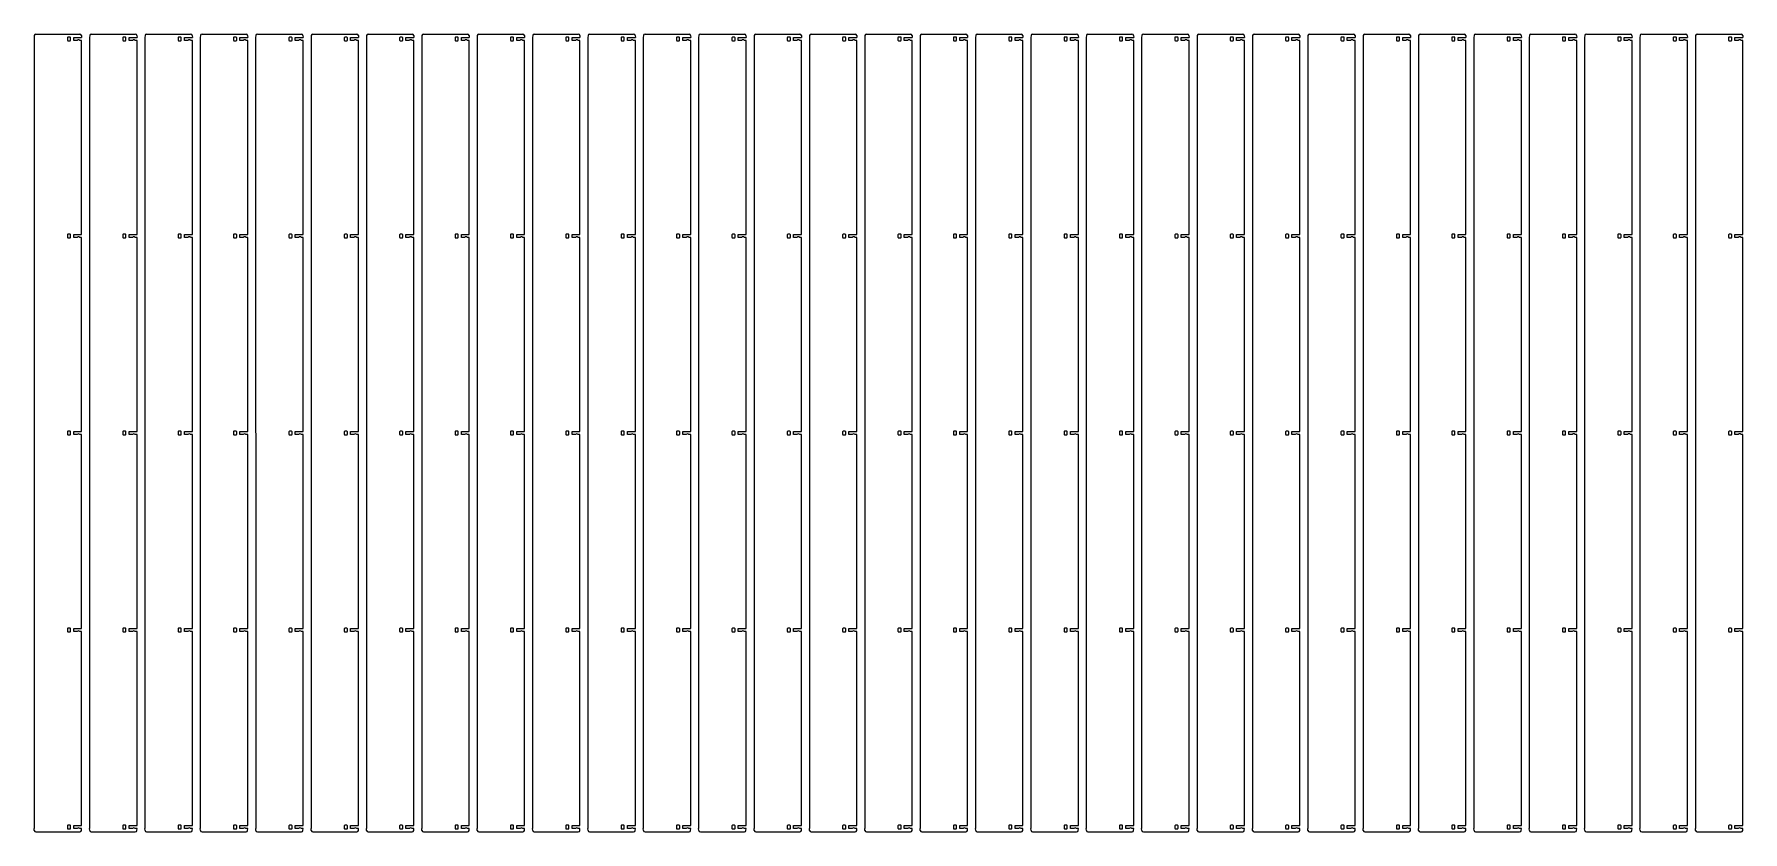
# Model space of a CAD drawing. Header units: millimetres. Extents: x 9 to 1089, y 37 to 541.
import ezdxf

# ---------------------------------------------------------------- set-up
doc = ezdxf.new("R2010")
doc.units = ezdxf.units.MM
doc.layers.add('View', color=7, linetype='CONTINUOUS')

msp = doc.modelspace()

# ---------------------------------------------------------------- linework, layer by layer
at = {"layer": 'View'}
for p, q in [((8.6475, 540.579), (8.5524, 539.492)), ((9.6437, 541.492), (37.4611, 541.492)), ((38.4573, 540.579), (38.5524, 539.492)), ((43.6475, 540.579), (43.5524, 539.492)), ((44.6437, 541.492), (72.4611, 541.492)), ((73.4573, 540.579), (73.5524, 539.492)), ((78.6475, 540.579), (78.5524, 539.492)), ((79.6437, 541.492), (107.461, 541.492)), ((108.457, 540.579), (108.552, 539.492)), ((113.648, 540.579), (113.552, 539.492)), ((114.644, 541.492), (142.461, 541.492)), ((143.457, 540.579), (143.552, 539.492)), ((148.648, 540.579), (148.552, 539.492)), ((149.644, 541.492), (177.461, 541.492)), ((178.457, 540.579), (178.552, 539.492)), ((183.648, 540.579), (183.552, 539.492)), ((184.644, 541.492), (212.461, 541.492)), ((213.457, 540.58), (213.552, 539.492)), ((218.648, 540.58), (218.552, 539.492)), ((219.644, 541.492), (247.461, 541.493)), ((248.457, 540.58), (248.552, 539.493)), ((253.648, 540.58), (253.552, 539.493)), ((254.644, 541.493), (282.461, 541.493)), ((283.457, 540.58), (283.552, 539.493)), ((288.648, 540.58), (288.552, 539.493)), ((289.644, 541.493), (317.461, 541.493)), ((318.457, 540.58), (318.552, 539.493)), ((323.648, 540.58), (323.552, 539.493)), ((324.644, 541.493), (352.461, 541.493)), ((353.457, 540.58), (353.552, 539.493)), ((358.648, 540.58), (358.552, 539.493)), ((359.644, 541.493), (387.461, 541.493)), ((388.457, 540.58), (388.552, 539.493)), ((393.648, 540.58), (393.552, 539.493)), ((394.644, 541.493), (422.461, 541.493)), ((423.457, 540.58), (423.552, 539.493)), ((428.648, 540.58), (428.552, 539.493)), ((429.644, 541.493), (457.461, 541.493)), ((458.457, 540.581), (458.552, 539.493)), ((463.648, 540.581), (463.552, 539.493)), ((464.644, 541.493), (492.461, 541.494)), ((493.457, 540.581), (493.552, 539.494)), ((498.648, 540.581), (498.552, 539.494)), ((499.644, 541.494), (527.461, 541.494)), ((528.457, 540.581), (528.552, 539.494)), ((533.648, 540.581), (533.552, 539.494)), ((534.644, 541.494), (562.461, 541.494)), ((563.457, 540.581), (563.552, 539.494)), ((568.648, 540.581), (568.552, 539.494)), ((569.644, 541.494), (597.461, 541.494)), ((598.457, 540.581), (598.552, 539.494)), ((603.648, 540.581), (603.552, 539.494)), ((604.644, 541.494), (632.461, 541.494)), ((633.457, 540.581), (633.552, 539.494)), ((638.648, 540.581), (638.552, 539.494)), ((639.644, 541.494), (667.461, 541.494)), ((668.457, 540.581), (668.552, 539.494)), ((673.648, 540.581), (673.552, 539.494)), ((674.644, 541.494), (702.461, 541.494)), ((703.457, 540.582), (703.552, 539.494)), ((708.648, 540.582), (708.552, 539.494)), ((709.644, 541.494), (737.461, 541.495)), ((738.457, 540.582), (738.552, 539.495)), ((743.648, 540.582), (743.552, 539.495)), ((744.644, 541.495), (772.461, 541.495)), ((773.457, 540.582), (773.552, 539.495)), ((778.648, 540.582), (778.552, 539.495)), ((779.644, 541.495), (807.461, 541.495)), ((808.457, 540.582), (808.552, 539.495)), ((813.648, 540.582), (813.552, 539.495)), ((814.644, 541.495), (842.461, 541.495)), ((843.457, 540.582), (843.552, 539.495)), ((848.648, 540.582), (848.552, 539.495)), ((849.644, 541.495), (877.461, 541.495)), ((878.457, 540.582), (878.552, 539.495)), ((883.648, 540.582), (883.552, 539.495)), ((884.644, 541.495), (912.461, 541.495)), ((913.457, 540.582), (913.552, 539.495)), ((918.648, 540.582), (918.552, 539.495)), ((919.644, 541.495), (947.461, 541.495)), ((948.457, 540.583), (948.552, 539.495)), ((953.648, 540.583), (953.552, 539.495)), ((954.644, 541.495), (982.461, 541.496)), ((983.457, 540.583), (983.552, 539.496)), ((988.648, 540.583), (988.552, 539.496)), ((989.644, 541.496), (1017.46, 541.496)), ((1018.46, 540.583), (1018.55, 539.496)), ((1023.65, 540.583), (1023.55, 539.496)), ((1024.64, 541.496), (1052.46, 541.496)), ((1053.46, 540.583), (1053.55, 539.496)), ((1058.65, 540.583), (1058.55, 539.496)), ((1059.64, 541.496), (1087.46, 541.496)), ((1088.46, 540.583), (1088.55, 539.496)), ((8.5524, 539.492), (8.5544, 39.4916)), ((29.5524, 539.292), (29.5524, 537.692)), ((31.2524, 539.592), (29.8524, 539.592)), ((29.8524, 537.392), (31.2524, 537.392)), ((31.5524, 537.692), (31.5524, 539.292)), ((33.5524, 539.392), (34.5524, 539.492)), ((33.5524, 537.592), (33.5524, 539.392)), ((34.5524, 537.492), (33.5524, 537.592)), ((34.5524, 539.492), (38.5524, 539.492)), ((35.6864, 537.492), (34.5524, 537.492)), ((38.5524, 537.492), (37.4184, 537.492)), ((38.5529, 414.992), (38.5524, 537.492)), ((43.5524, 539.492), (43.5544, 39.4917)), ((64.5524, 539.292), (64.5524, 537.692)), ((66.2524, 539.592), (64.8524, 539.592)), ((64.8524, 537.392), (66.2524, 537.392)), ((66.5524, 537.692), (66.5524, 539.292)), ((68.5524, 539.392), (69.5524, 539.492)), ((68.5524, 537.592), (68.5524, 539.392)), ((69.5524, 537.492), (68.5524, 537.592)), ((69.5524, 539.492), (73.5524, 539.492)), ((70.6864, 537.492), (69.5524, 537.492)), ((73.5524, 537.492), (72.4184, 537.492)), ((73.5529, 414.992), (73.5524, 537.492)), ((78.5524, 539.492), (78.5544, 39.4919)), ((99.5524, 539.292), (99.5524, 537.692)), ((101.252, 539.592), (99.8524, 539.592)), ((99.8524, 537.392), (101.252, 537.392)), ((101.552, 537.692), (101.552, 539.292)), ((103.552, 539.392), (104.552, 539.492)), ((103.552, 537.592), (103.552, 539.392)), ((104.552, 537.492), (103.552, 537.592)), ((104.552, 539.492), (108.552, 539.492)), ((105.686, 537.492), (104.552, 537.492)), ((108.552, 537.492), (107.418, 537.492)), ((108.553, 414.992), (108.552, 537.492)), ((113.552, 539.492), (113.554, 39.492)), ((134.552, 539.292), (134.552, 537.692)), ((136.252, 539.592), (134.852, 539.592)), ((134.852, 537.392), (136.252, 537.392)), ((136.552, 537.692), (136.552, 539.292)), ((138.552, 539.392), (139.552, 539.492)), ((138.552, 537.592), (138.552, 539.392)), ((139.552, 537.492), (138.552, 537.592)), ((139.552, 539.492), (143.552, 539.492)), ((140.686, 537.492), (139.552, 537.492)), ((143.552, 537.492), (142.418, 537.492)), ((143.553, 414.992), (143.552, 537.492)), ((148.552, 539.492), (148.554, 39.4922)), ((169.552, 539.292), (169.552, 537.692)), ((171.252, 539.592), (169.852, 539.592)), ((169.852, 537.392), (171.252, 537.392)), ((171.552, 537.692), (171.552, 539.292)), ((173.552, 539.392), (174.552, 539.492)), ((173.552, 537.592), (173.552, 539.392)), ((174.552, 537.492), (173.552, 537.592)), ((174.552, 539.492), (178.552, 539.492)), ((175.686, 537.492), (174.552, 537.492)), ((178.552, 537.492), (177.418, 537.492)), ((178.553, 414.992), (178.552, 537.492)), ((183.552, 539.492), (183.554, 39.4923)), ((204.552, 539.292), (204.552, 537.692)), ((206.252, 539.592), (204.852, 539.592)), ((204.852, 537.392), (206.252, 537.392)), ((206.552, 537.692), (206.552, 539.292)), ((208.552, 539.392), (209.552, 539.492)), ((208.552, 537.592), (208.552, 539.392)), ((209.552, 537.492), (208.552, 537.592)), ((209.552, 539.492), (213.552, 539.492)), ((210.686, 537.492), (209.552, 537.492)), ((213.552, 537.492), (212.418, 537.492)), ((213.553, 414.992), (213.552, 537.492)), ((218.552, 539.492), (218.554, 39.4924)), ((239.552, 539.293), (239.552, 537.693)), ((241.252, 539.593), (239.852, 539.593)), ((239.852, 537.393), (241.252, 537.393)), ((241.552, 537.693), (241.552, 539.293)), ((243.552, 539.393), (244.552, 539.493)), ((243.552, 537.593), (243.552, 539.393)), ((244.552, 537.493), (243.552, 537.593)), ((244.552, 539.493), (248.552, 539.493)), ((245.686, 537.493), (244.552, 537.493)), ((248.552, 537.493), (247.418, 537.493)), ((248.553, 414.993), (248.552, 537.493)), ((253.552, 539.493), (253.554, 39.4926)), ((274.552, 539.293), (274.552, 537.693)), ((276.252, 539.593), (274.852, 539.593)), ((274.852, 537.393), (276.252, 537.393)), ((276.552, 537.693), (276.552, 539.293)), ((278.552, 539.393), (279.552, 539.493)), ((278.552, 537.593), (278.552, 539.393)), ((279.552, 537.493), (278.552, 537.593)), ((279.552, 539.493), (283.552, 539.493)), ((280.686, 537.493), (279.552, 537.493)), ((283.552, 537.493), (282.418, 537.493)), ((283.553, 414.993), (283.552, 537.493)), ((288.552, 539.493), (288.554, 39.4927)), ((309.552, 539.293), (309.552, 537.693)), ((311.252, 539.593), (309.852, 539.593)), ((309.852, 537.393), (311.252, 537.393)), ((311.552, 537.693), (311.552, 539.293)), ((313.552, 539.393), (314.552, 539.493)), ((313.552, 537.593), (313.552, 539.393)), ((314.552, 537.493), (313.552, 537.593)), ((314.552, 539.493), (318.552, 539.493)), ((315.686, 537.493), (314.552, 537.493)), ((318.552, 537.493), (317.418, 537.493)), ((318.553, 414.993), (318.552, 537.493)), ((323.552, 539.493), (323.554, 39.4929)), ((344.552, 539.293), (344.552, 537.693)), ((346.252, 539.593), (344.852, 539.593)), ((344.852, 537.393), (346.252, 537.393)), ((346.552, 537.693), (346.552, 539.293)), ((348.552, 539.393), (349.552, 539.493)), ((348.552, 537.593), (348.552, 539.393)), ((349.552, 537.493), (348.552, 537.593)), ((349.552, 539.493), (353.552, 539.493)), ((350.686, 537.493), (349.552, 537.493)), ((353.552, 537.493), (352.418, 537.493)), ((353.553, 414.993), (353.552, 537.493)), ((358.552, 539.493), (358.554, 39.493)), ((379.552, 539.293), (379.552, 537.693)), ((381.252, 539.593), (379.852, 539.593)), ((379.852, 537.393), (381.252, 537.393)), ((381.552, 537.693), (381.552, 539.293)), ((383.552, 539.393), (384.552, 539.493)), ((383.552, 537.593), (383.552, 539.393)), ((384.552, 537.493), (383.552, 537.593)), ((384.552, 539.493), (388.552, 539.493)), ((385.686, 537.493), (384.552, 537.493)), ((388.552, 537.493), (387.418, 537.493)), ((388.553, 414.993), (388.552, 537.493)), ((393.552, 539.493), (393.554, 39.4931)), ((414.552, 539.293), (414.552, 537.693)), ((416.252, 539.593), (414.852, 539.593)), ((414.852, 537.393), (416.252, 537.393)), ((416.552, 537.693), (416.552, 539.293)), ((418.552, 539.393), (419.552, 539.493)), ((418.552, 537.593), (418.552, 539.393)), ((419.552, 537.493), (418.552, 537.593)), ((419.552, 539.493), (423.552, 539.493)), ((420.686, 537.493), (419.552, 537.493)), ((423.552, 537.493), (422.418, 537.493)), ((423.553, 414.993), (423.552, 537.493)), ((428.552, 539.493), (428.554, 39.4933)), ((449.552, 539.293), (449.552, 537.693)), ((451.252, 539.593), (449.852, 539.593)), ((449.852, 537.393), (451.252, 537.393)), ((451.552, 537.693), (451.552, 539.293)), ((453.552, 539.393), (454.552, 539.493)), ((453.552, 537.593), (453.552, 539.393)), ((454.552, 537.493), (453.552, 537.593)), ((454.552, 539.493), (458.552, 539.493)), ((455.686, 537.493), (454.552, 537.493)), ((458.552, 537.493), (457.418, 537.493)), ((458.553, 414.993), (458.552, 537.493)), ((463.552, 539.493), (463.554, 39.4934)), ((484.552, 539.294), (484.552, 537.694)), ((486.252, 539.594), (484.852, 539.594)), ((484.852, 537.394), (486.252, 537.394)), ((486.552, 537.694), (486.552, 539.294)), ((488.552, 539.394), (489.552, 539.494)), ((488.552, 537.594), (488.552, 539.394)), ((489.552, 537.494), (488.552, 537.594)), ((489.552, 539.494), (493.552, 539.494)), ((490.686, 537.494), (489.552, 537.494)), ((493.552, 537.494), (492.418, 537.494)), ((493.553, 414.994), (493.552, 537.494)), ((498.552, 539.494), (498.554, 39.4936)), ((519.552, 539.294), (519.552, 537.694)), ((521.252, 539.594), (519.852, 539.594)), ((519.852, 537.394), (521.252, 537.394)), ((521.552, 537.694), (521.552, 539.294)), ((523.552, 539.394), (524.552, 539.494)), ((523.552, 537.594), (523.552, 539.394)), ((524.552, 537.494), (523.552, 537.594)), ((524.552, 539.494), (528.552, 539.494)), ((525.686, 537.494), (524.552, 537.494)), ((528.552, 537.494), (527.418, 537.494)), ((528.553, 414.994), (528.552, 537.494)), ((533.552, 539.494), (533.554, 39.4937)), ((554.552, 539.294), (554.552, 537.694)), ((556.252, 539.594), (554.852, 539.594)), ((554.852, 537.394), (556.252, 537.394)), ((556.552, 537.694), (556.552, 539.294)), ((558.552, 539.394), (559.552, 539.494)), ((558.552, 537.594), (558.552, 539.394)), ((559.552, 537.494), (558.552, 537.594)), ((559.552, 539.494), (563.552, 539.494)), ((560.686, 537.494), (559.552, 537.494)), ((563.552, 537.494), (562.418, 537.494)), ((563.553, 414.994), (563.552, 537.494)), ((568.552, 539.494), (568.554, 39.4938)), ((589.552, 539.294), (589.552, 537.694)), ((591.252, 539.594), (589.852, 539.594)), ((589.852, 537.394), (591.252, 537.394)), ((591.552, 537.694), (591.552, 539.294)), ((593.552, 539.394), (594.552, 539.494)), ((593.552, 537.594), (593.552, 539.394)), ((594.552, 537.494), (593.552, 537.594)), ((594.552, 539.494), (598.552, 539.494)), ((595.686, 537.494), (594.552, 537.494)), ((598.552, 537.494), (597.418, 537.494)), ((598.553, 414.994), (598.552, 537.494)), ((603.552, 539.494), (603.554, 39.494)), ((624.552, 539.294), (624.552, 537.694)), ((626.252, 539.594), (624.852, 539.594)), ((624.852, 537.394), (626.252, 537.394)), ((626.552, 537.694), (626.552, 539.294)), ((628.552, 539.394), (629.552, 539.494)), ((628.552, 537.594), (628.552, 539.394)), ((629.552, 537.494), (628.552, 537.594)), ((629.552, 539.494), (633.552, 539.494)), ((630.686, 537.494), (629.552, 537.494)), ((633.552, 537.494), (632.418, 537.494)), ((633.553, 414.994), (633.552, 537.494)), ((638.552, 539.494), (638.554, 39.4941)), ((659.552, 539.294), (659.552, 537.694)), ((661.252, 539.594), (659.852, 539.594)), ((659.852, 537.394), (661.252, 537.394)), ((661.552, 537.694), (661.552, 539.294)), ((663.552, 539.394), (664.552, 539.494)), ((663.552, 537.594), (663.552, 539.394)), ((664.552, 537.494), (663.552, 537.594)), ((664.552, 539.494), (668.552, 539.494)), ((665.686, 537.494), (664.552, 537.494)), ((668.552, 537.494), (667.418, 537.494)), ((668.553, 414.994), (668.552, 537.494)), ((673.552, 539.494), (673.554, 39.4943)), ((694.552, 539.294), (694.552, 537.694)), ((696.252, 539.594), (694.852, 539.594)), ((694.852, 537.394), (696.252, 537.394)), ((696.552, 537.694), (696.552, 539.294)), ((698.552, 539.394), (699.552, 539.494)), ((698.552, 537.594), (698.552, 539.394)), ((699.552, 537.494), (698.552, 537.594)), ((699.552, 539.494), (703.552, 539.494)), ((700.686, 537.494), (699.552, 537.494)), ((703.552, 537.494), (702.418, 537.494)), ((703.553, 414.994), (703.552, 537.494)), ((708.552, 539.494), (708.554, 39.4944)), ((729.552, 539.294), (729.552, 537.694)), ((731.252, 539.595), (729.852, 539.594)), ((729.852, 537.394), (731.252, 537.395)), ((731.552, 537.695), (731.552, 539.295)), ((733.552, 539.395), (734.552, 539.495)), ((733.552, 537.595), (733.552, 539.395)), ((734.552, 537.495), (733.552, 537.595)), ((734.552, 539.495), (738.552, 539.495)), ((735.686, 537.495), (734.552, 537.495)), ((738.552, 537.495), (737.418, 537.495)), ((738.553, 414.995), (738.552, 537.495)), ((743.552, 539.495), (743.554, 39.4945)), ((764.552, 539.295), (764.552, 537.695)), ((766.252, 539.595), (764.852, 539.595)), ((764.852, 537.395), (766.252, 537.395)), ((766.552, 537.695), (766.552, 539.295)), ((768.552, 539.395), (769.552, 539.495)), ((768.552, 537.595), (768.552, 539.395)), ((769.552, 537.495), (768.552, 537.595)), ((769.552, 539.495), (773.552, 539.495)), ((770.686, 537.495), (769.552, 537.495)), ((773.552, 537.495), (772.418, 537.495)), ((773.553, 414.995), (773.552, 537.495)), ((778.552, 539.495), (778.554, 39.4947)), ((799.552, 539.295), (799.552, 537.695)), ((801.252, 539.595), (799.852, 539.595)), ((799.852, 537.395), (801.252, 537.395)), ((801.552, 537.695), (801.552, 539.295)), ((803.552, 539.395), (804.552, 539.495)), ((803.552, 537.595), (803.552, 539.395)), ((804.552, 537.495), (803.552, 537.595)), ((804.552, 539.495), (808.552, 539.495)), ((805.686, 537.495), (804.552, 537.495)), ((808.552, 537.495), (807.418, 537.495)), ((808.553, 414.995), (808.552, 537.495)), ((813.552, 539.495), (813.554, 39.4948)), ((834.552, 539.295), (834.552, 537.695)), ((836.252, 539.595), (834.852, 539.595)), ((834.852, 537.395), (836.252, 537.395)), ((836.552, 537.695), (836.552, 539.295)), ((838.552, 539.395), (839.552, 539.495)), ((838.552, 537.595), (838.552, 539.395)), ((839.552, 537.495), (838.552, 537.595)), ((839.552, 539.495), (843.552, 539.495)), ((840.686, 537.495), (839.552, 537.495)), ((843.552, 537.495), (842.418, 537.495)), ((843.553, 414.995), (843.552, 537.495)), ((848.552, 539.495), (848.554, 39.495)), ((869.552, 539.295), (869.552, 537.695)), ((871.252, 539.595), (869.852, 539.595)), ((869.852, 537.395), (871.252, 537.395)), ((871.552, 537.695), (871.552, 539.295)), ((873.552, 539.395), (874.552, 539.495)), ((873.552, 537.595), (873.552, 539.395)), ((874.552, 537.495), (873.552, 537.595)), ((874.552, 539.495), (878.552, 539.495)), ((875.686, 537.495), (874.552, 537.495)), ((878.552, 537.495), (877.418, 537.495)), ((878.553, 414.995), (878.552, 537.495)), ((883.552, 539.495), (883.554, 39.4951)), ((904.552, 539.295), (904.552, 537.695)), ((906.252, 539.595), (904.852, 539.595)), ((904.852, 537.395), (906.252, 537.395)), ((906.552, 537.695), (906.552, 539.295)), ((908.552, 539.395), (909.552, 539.495)), ((908.552, 537.595), (908.552, 539.395)), ((909.552, 537.495), (908.552, 537.595)), ((909.552, 539.495), (913.552, 539.495)), ((910.686, 537.495), (909.552, 537.495)), ((913.552, 537.495), (912.418, 537.495)), ((913.553, 414.995), (913.552, 537.495)), ((918.552, 539.495), (918.554, 39.4952)), ((939.552, 539.295), (939.552, 537.695)), ((941.252, 539.595), (939.852, 539.595)), ((939.852, 537.395), (941.252, 537.395)), ((941.552, 537.695), (941.552, 539.295)), ((943.552, 539.395), (944.552, 539.495)), ((943.552, 537.595), (943.552, 539.395)), ((944.552, 537.495), (943.552, 537.595)), ((944.552, 539.495), (948.552, 539.495)), ((945.686, 537.495), (944.552, 537.495)), ((948.552, 537.495), (947.418, 537.495)), ((948.553, 414.995), (948.552, 537.495)), ((953.552, 539.495), (953.554, 39.4954)), ((974.552, 539.295), (974.552, 537.695)), ((976.252, 539.595), (974.852, 539.595)), ((974.852, 537.395), (976.252, 537.395)), ((976.552, 537.695), (976.552, 539.295)), ((978.552, 539.395), (979.552, 539.495)), ((978.552, 537.595), (978.552, 539.395)), ((979.552, 537.495), (978.552, 537.595)), ((979.552, 539.495), (983.552, 539.496)), ((980.686, 537.495), (979.552, 537.495)), ((983.552, 537.496), (982.418, 537.496)), ((983.553, 414.996), (983.552, 537.496)), ((988.552, 539.496), (988.554, 39.4955)), ((1009.55, 539.296), (1009.55, 537.696)), ((1011.25, 539.596), (1009.85, 539.596)), ((1009.85, 537.396), (1011.25, 537.396)), ((1011.55, 537.696), (1011.55, 539.296)), ((1013.55, 539.396), (1014.55, 539.496)), ((1013.55, 537.596), (1013.55, 539.396)), ((1014.55, 537.496), (1013.55, 537.596)), ((1014.55, 539.496), (1018.55, 539.496)), ((1015.69, 537.496), (1014.55, 537.496)), ((1018.55, 537.496), (1017.42, 537.496)), ((1018.55, 414.996), (1018.55, 537.496)), ((1023.55, 539.496), (1023.55, 39.4957)), ((1044.55, 539.296), (1044.55, 537.696)), ((1046.25, 539.596), (1044.85, 539.596)), ((1044.85, 537.396), (1046.25, 537.396)), ((1046.55, 537.696), (1046.55, 539.296)), ((1048.55, 539.396), (1049.55, 539.496)), ((1048.55, 537.596), (1048.55, 539.396)), ((1049.55, 537.496), (1048.55, 537.596)), ((1049.55, 539.496), (1053.55, 539.496)), ((1050.69, 537.496), (1049.55, 537.496)), ((1053.55, 537.496), (1052.42, 537.496)), ((1053.55, 414.996), (1053.55, 537.496)), ((1058.55, 539.496), (1058.55, 39.4958)), ((1079.55, 539.296), (1079.55, 537.696)), ((1081.25, 539.596), (1079.85, 539.596)), ((1079.85, 537.396), (1081.25, 537.396)), ((1081.55, 537.696), (1081.55, 539.296)), ((1083.55, 539.396), (1084.55, 539.496)), ((1083.55, 537.596), (1083.55, 539.396)), ((1084.55, 537.496), (1083.55, 537.596)), ((1084.55, 539.496), (1088.55, 539.496)), ((1085.69, 537.496), (1084.55, 537.496)), ((1088.55, 537.496), (1087.42, 537.496)), ((1088.55, 414.996), (1088.55, 537.496)), ((29.5529, 414.792), (29.5529, 413.192)), ((31.2529, 415.092), (29.8529, 415.092)), ((29.8529, 412.892), (31.2529, 412.892)), ((31.5529, 413.192), (31.5529, 414.792)), ((33.5529, 414.892), (34.5529, 414.992)), ((33.5529, 413.092), (33.5529, 414.892)), ((34.5529, 412.992), (33.5529, 413.092)), ((34.5529, 414.992), (38.5529, 414.992)), ((35.6869, 412.992), (34.5529, 412.992)), ((38.5529, 412.992), (37.4189, 412.992)), ((38.5534, 290.492), (38.5529, 412.992)), ((64.5529, 414.792), (64.5529, 413.192)), ((66.2529, 415.092), (64.8529, 415.092)), ((64.8529, 412.892), (66.2529, 412.892)), ((66.5529, 413.192), (66.5529, 414.792)), ((68.5529, 414.892), (69.5529, 414.992)), ((68.5529, 413.092), (68.5529, 414.892)), ((69.5529, 412.992), (68.5529, 413.092)), ((69.5529, 414.992), (73.5529, 414.992)), ((70.6869, 412.992), (69.5529, 412.992)), ((73.5529, 412.992), (72.4189, 412.992)), ((73.5534, 290.492), (73.5529, 412.992)), ((99.5529, 414.792), (99.5529, 413.192)), ((101.253, 415.092), (99.8529, 415.092)), ((99.8529, 412.892), (101.253, 412.892)), ((101.553, 413.192), (101.553, 414.792)), ((103.553, 414.892), (104.553, 414.992)), ((103.553, 413.092), (103.553, 414.892)), ((104.553, 412.992), (103.553, 413.092)), ((104.553, 414.992), (108.553, 414.992)), ((105.687, 412.992), (104.553, 412.992)), ((108.553, 412.992), (107.419, 412.992)), ((108.553, 290.492), (108.553, 412.992)), ((134.553, 414.792), (134.553, 413.192)), ((136.253, 415.092), (134.853, 415.092)), ((134.853, 412.892), (136.253, 412.892)), ((136.553, 413.192), (136.553, 414.792)), ((138.553, 414.892), (139.553, 414.992)), ((138.553, 413.092), (138.553, 414.892)), ((139.553, 412.992), (138.553, 413.092)), ((139.553, 414.992), (143.553, 414.992)), ((140.687, 412.992), (139.553, 412.992)), ((143.553, 412.992), (142.419, 412.992)), ((143.553, 290.492), (143.553, 412.992)), ((169.553, 414.792), (169.553, 413.192)), ((171.253, 415.092), (169.853, 415.092)), ((169.853, 412.892), (171.253, 412.892)), ((171.553, 413.192), (171.553, 414.792)), ((173.553, 414.892), (174.553, 414.992)), ((173.553, 413.092), (173.553, 414.892)), ((174.553, 412.992), (173.553, 413.092)), ((174.553, 414.992), (178.553, 414.992)), ((175.687, 412.992), (174.553, 412.992)), ((178.553, 412.992), (177.419, 412.992)), ((178.553, 290.492), (178.553, 412.992)), ((204.553, 414.792), (204.553, 413.192)), ((206.253, 415.092), (204.853, 415.092)), ((204.853, 412.892), (206.253, 412.892)), ((206.553, 413.192), (206.553, 414.792)), ((208.553, 414.892), (209.553, 414.992)), ((208.553, 413.092), (208.553, 414.892)), ((209.553, 412.992), (208.553, 413.092)), ((209.553, 414.992), (213.553, 414.992)), ((210.687, 412.992), (209.553, 412.992)), ((213.553, 412.992), (212.419, 412.992)), ((213.553, 290.492), (213.553, 412.992)), ((239.553, 414.793), (239.553, 413.193)), ((241.253, 415.093), (239.853, 415.093)), ((239.853, 412.893), (241.253, 412.893)), ((241.553, 413.193), (241.553, 414.793)), ((243.553, 414.893), (244.553, 414.993)), ((243.553, 413.093), (243.553, 414.893)), ((244.553, 412.993), (243.553, 413.093)), ((244.553, 414.993), (248.553, 414.993)), ((245.687, 412.993), (244.553, 412.993)), ((248.553, 412.993), (247.419, 412.993)), ((248.553, 290.493), (248.553, 412.993)), ((274.553, 414.793), (274.553, 413.193)), ((276.253, 415.093), (274.853, 415.093)), ((274.853, 412.893), (276.253, 412.893)), ((276.553, 413.193), (276.553, 414.793)), ((278.553, 414.893), (279.553, 414.993)), ((278.553, 413.093), (278.553, 414.893)), ((279.553, 412.993), (278.553, 413.093)), ((279.553, 414.993), (283.553, 414.993)), ((280.687, 412.993), (279.553, 412.993)), ((283.553, 412.993), (282.419, 412.993)), ((283.553, 290.493), (283.553, 412.993)), ((309.553, 414.793), (309.553, 413.193)), ((311.253, 415.093), (309.853, 415.093)), ((309.853, 412.893), (311.253, 412.893)), ((311.553, 413.193), (311.553, 414.793)), ((313.553, 414.893), (314.553, 414.993)), ((313.553, 413.093), (313.553, 414.893)), ((314.553, 412.993), (313.553, 413.093)), ((314.553, 414.993), (318.553, 414.993)), ((315.687, 412.993), (314.553, 412.993)), ((318.553, 412.993), (317.419, 412.993)), ((318.553, 290.493), (318.553, 412.993)), ((344.553, 414.793), (344.553, 413.193)), ((346.253, 415.093), (344.853, 415.093)), ((344.853, 412.893), (346.253, 412.893)), ((346.553, 413.193), (346.553, 414.793)), ((348.553, 414.893), (349.553, 414.993)), ((348.553, 413.093), (348.553, 414.893)), ((349.553, 412.993), (348.553, 413.093)), ((349.553, 414.993), (353.553, 414.993)), ((350.687, 412.993), (349.553, 412.993)), ((353.553, 412.993), (352.419, 412.993)), ((353.553, 290.493), (353.553, 412.993)), ((379.553, 414.793), (379.553, 413.193)), ((381.253, 415.093), (379.853, 415.093)), ((379.853, 412.893), (381.253, 412.893)), ((381.553, 413.193), (381.553, 414.793)), ((383.553, 414.893), (384.553, 414.993)), ((383.553, 413.093), (383.553, 414.893)), ((384.553, 412.993), (383.553, 413.093)), ((384.553, 414.993), (388.553, 414.993)), ((385.687, 412.993), (384.553, 412.993)), ((388.553, 412.993), (387.419, 412.993)), ((388.553, 290.493), (388.553, 412.993)), ((414.553, 414.793), (414.553, 413.193)), ((416.253, 415.093), (414.853, 415.093)), ((414.853, 412.893), (416.253, 412.893)), ((416.553, 413.193), (416.553, 414.793)), ((418.553, 414.893), (419.553, 414.993)), ((418.553, 413.093), (418.553, 414.893)), ((419.553, 412.993), (418.553, 413.093)), ((419.553, 414.993), (423.553, 414.993)), ((420.687, 412.993), (419.553, 412.993)), ((423.553, 412.993), (422.419, 412.993)), ((423.553, 290.493), (423.553, 412.993)), ((449.553, 414.793), (449.553, 413.193)), ((451.253, 415.093), (449.853, 415.093)), ((449.853, 412.893), (451.253, 412.893)), ((451.553, 413.193), (451.553, 414.793)), ((453.553, 414.893), (454.553, 414.993)), ((453.553, 413.093), (453.553, 414.893)), ((454.553, 412.993), (453.553, 413.093)), ((454.553, 414.993), (458.553, 414.993)), ((455.687, 412.993), (454.553, 412.993)), ((458.553, 412.993), (457.419, 412.993)), ((458.553, 290.493), (458.553, 412.993)), ((484.553, 414.794), (484.553, 413.194)), ((486.253, 415.094), (484.853, 415.094)), ((484.853, 412.894), (486.253, 412.894)), ((486.553, 413.194), (486.553, 414.794)), ((488.553, 414.894), (489.553, 414.994)), ((488.553, 413.094), (488.553, 414.894)), ((489.553, 412.994), (488.553, 413.094)), ((489.553, 414.994), (493.553, 414.994)), ((490.687, 412.994), (489.553, 412.994)), ((493.553, 412.994), (492.419, 412.994)), ((493.553, 290.494), (493.553, 412.994)), ((519.553, 414.794), (519.553, 413.194)), ((521.253, 415.094), (519.853, 415.094)), ((519.853, 412.894), (521.253, 412.894)), ((521.553, 413.194), (521.553, 414.794)), ((523.553, 414.894), (524.553, 414.994)), ((523.553, 413.094), (523.553, 414.894)), ((524.553, 412.994), (523.553, 413.094)), ((524.553, 414.994), (528.553, 414.994)), ((525.687, 412.994), (524.553, 412.994)), ((528.553, 412.994), (527.419, 412.994)), ((528.553, 290.494), (528.553, 412.994)), ((554.553, 414.794), (554.553, 413.194)), ((556.253, 415.094), (554.853, 415.094)), ((554.853, 412.894), (556.253, 412.894)), ((556.553, 413.194), (556.553, 414.794)), ((558.553, 414.894), (559.553, 414.994)), ((558.553, 413.094), (558.553, 414.894)), ((559.553, 412.994), (558.553, 413.094)), ((559.553, 414.994), (563.553, 414.994)), ((560.687, 412.994), (559.553, 412.994)), ((563.553, 412.994), (562.419, 412.994)), ((563.553, 290.494), (563.553, 412.994)), ((589.553, 414.794), (589.553, 413.194)), ((591.253, 415.094), (589.853, 415.094)), ((589.853, 412.894), (591.253, 412.894)), ((591.553, 413.194), (591.553, 414.794)), ((593.553, 414.894), (594.553, 414.994)), ((593.553, 413.094), (593.553, 414.894)), ((594.553, 412.994), (593.553, 413.094)), ((594.553, 414.994), (598.553, 414.994)), ((595.687, 412.994), (594.553, 412.994)), ((598.553, 412.994), (597.419, 412.994)), ((598.553, 290.494), (598.553, 412.994)), ((624.553, 414.794), (624.553, 413.194)), ((626.253, 415.094), (624.853, 415.094)), ((624.853, 412.894), (626.253, 412.894)), ((626.553, 413.194), (626.553, 414.794)), ((628.553, 414.894), (629.553, 414.994)), ((628.553, 413.094), (628.553, 414.894)), ((629.553, 412.994), (628.553, 413.094)), ((629.553, 414.994), (633.553, 414.994)), ((630.687, 412.994), (629.553, 412.994)), ((633.553, 412.994), (632.419, 412.994)), ((633.553, 290.494), (633.553, 412.994)), ((659.553, 414.794), (659.553, 413.194)), ((661.253, 415.094), (659.853, 415.094)), ((659.853, 412.894), (661.253, 412.894)), ((661.553, 413.194), (661.553, 414.794)), ((663.553, 414.894), (664.553, 414.994)), ((663.553, 413.094), (663.553, 414.894)), ((664.553, 412.994), (663.553, 413.094)), ((664.553, 414.994), (668.553, 414.994)), ((665.687, 412.994), (664.553, 412.994)), ((668.553, 412.994), (667.419, 412.994)), ((668.553, 290.494), (668.553, 412.994)), ((694.553, 414.794), (694.553, 413.194)), ((696.253, 415.094), (694.853, 415.094)), ((694.853, 412.894), (696.253, 412.894)), ((696.553, 413.194), (696.553, 414.794)), ((698.553, 414.894), (699.553, 414.994)), ((698.553, 413.094), (698.553, 414.894)), ((699.553, 412.994), (698.553, 413.094)), ((699.553, 414.994), (703.553, 414.994)), ((700.687, 412.994), (699.553, 412.994)), ((703.553, 412.994), (702.419, 412.994)), ((703.553, 290.494), (703.553, 412.994)), ((729.553, 414.794), (729.553, 413.194)), ((731.253, 415.095), (729.853, 415.094)), ((729.853, 412.894), (731.253, 412.895)), ((731.553, 413.195), (731.553, 414.795)), ((733.553, 414.895), (734.553, 414.995)), ((733.553, 413.095), (733.553, 414.895)), ((734.553, 412.995), (733.553, 413.095)), ((734.553, 414.995), (738.553, 414.995)), ((735.687, 412.995), (734.553, 412.995)), ((738.553, 412.995), (737.419, 412.995)), ((738.553, 290.495), (738.553, 412.995)), ((764.553, 414.795), (764.553, 413.195)), ((766.253, 415.095), (764.853, 415.095)), ((764.853, 412.895), (766.253, 412.895)), ((766.553, 413.195), (766.553, 414.795)), ((768.553, 414.895), (769.553, 414.995)), ((768.553, 413.095), (768.553, 414.895)), ((769.553, 412.995), (768.553, 413.095)), ((769.553, 414.995), (773.553, 414.995)), ((770.687, 412.995), (769.553, 412.995)), ((773.553, 412.995), (772.419, 412.995)), ((773.553, 290.495), (773.553, 412.995)), ((799.553, 414.795), (799.553, 413.195)), ((801.253, 415.095), (799.853, 415.095)), ((799.853, 412.895), (801.253, 412.895)), ((801.553, 413.195), (801.553, 414.795)), ((803.553, 414.895), (804.553, 414.995)), ((803.553, 413.095), (803.553, 414.895)), ((804.553, 412.995), (803.553, 413.095)), ((804.553, 414.995), (808.553, 414.995)), ((805.687, 412.995), (804.553, 412.995)), ((808.553, 412.995), (807.419, 412.995)), ((808.553, 290.495), (808.553, 412.995)), ((834.553, 414.795), (834.553, 413.195)), ((836.253, 415.095), (834.853, 415.095)), ((834.853, 412.895), (836.253, 412.895)), ((836.553, 413.195), (836.553, 414.795)), ((838.553, 414.895), (839.553, 414.995)), ((838.553, 413.095), (838.553, 414.895)), ((839.553, 412.995), (838.553, 413.095)), ((839.553, 414.995), (843.553, 414.995)), ((840.687, 412.995), (839.553, 412.995)), ((843.553, 412.995), (842.419, 412.995)), ((843.553, 290.495), (843.553, 412.995)), ((869.553, 414.795), (869.553, 413.195)), ((871.253, 415.095), (869.853, 415.095)), ((869.853, 412.895), (871.253, 412.895)), ((871.553, 413.195), (871.553, 414.795)), ((873.553, 414.895), (874.553, 414.995)), ((873.553, 413.095), (873.553, 414.895)), ((874.553, 412.995), (873.553, 413.095)), ((874.553, 414.995), (878.553, 414.995)), ((875.687, 412.995), (874.553, 412.995)), ((878.553, 412.995), (877.419, 412.995)), ((878.553, 290.495), (878.553, 412.995)), ((904.553, 414.795), (904.553, 413.195)), ((906.253, 415.095), (904.853, 415.095)), ((904.853, 412.895), (906.253, 412.895)), ((906.553, 413.195), (906.553, 414.795)), ((908.553, 414.895), (909.553, 414.995)), ((908.553, 413.095), (908.553, 414.895)), ((909.553, 412.995), (908.553, 413.095)), ((909.553, 414.995), (913.553, 414.995)), ((910.687, 412.995), (909.553, 412.995)), ((913.553, 412.995), (912.419, 412.995)), ((913.553, 290.495), (913.553, 412.995)), ((939.553, 414.795), (939.553, 413.195)), ((941.253, 415.095), (939.853, 415.095)), ((939.853, 412.895), (941.253, 412.895)), ((941.553, 413.195), (941.553, 414.795)), ((943.553, 414.895), (944.553, 414.995)), ((943.553, 413.095), (943.553, 414.895)), ((944.553, 412.995), (943.553, 413.095)), ((944.553, 414.995), (948.553, 414.995)), ((945.687, 412.995), (944.553, 412.995)), ((948.553, 412.995), (947.419, 412.995)), ((948.553, 290.495), (948.553, 412.995)), ((974.553, 414.795), (974.553, 413.195)), ((976.253, 415.095), (974.853, 415.095)), ((974.853, 412.895), (976.253, 412.895)), ((976.553, 413.195), (976.553, 414.795)), ((978.553, 414.895), (979.553, 414.995)), ((978.553, 413.095), (978.553, 414.895)), ((979.553, 412.995), (978.553, 413.095)), ((979.553, 414.995), (983.553, 414.996)), ((980.687, 412.995), (979.553, 412.995)), ((983.553, 412.996), (982.419, 412.996)), ((983.553, 290.496), (983.553, 412.996)), ((1009.55, 414.796), (1009.55, 413.196)), ((1011.25, 415.096), (1009.85, 415.096)), ((1009.85, 412.896), (1011.25, 412.896)), ((1011.55, 413.196), (1011.55, 414.796)), ((1013.55, 414.896), (1014.55, 414.996)), ((1013.55, 413.096), (1013.55, 414.896)), ((1014.55, 412.996), (1013.55, 413.096)), ((1014.55, 414.996), (1018.55, 414.996)), ((1015.69, 412.996), (1014.55, 412.996)), ((1018.55, 412.996), (1017.42, 412.996)), ((1018.55, 290.496), (1018.55, 412.996)), ((1044.55, 414.796), (1044.55, 413.196)), ((1046.25, 415.096), (1044.85, 415.096)), ((1044.85, 412.896), (1046.25, 412.896)), ((1046.55, 413.196), (1046.55, 414.796)), ((1048.55, 414.896), (1049.55, 414.996)), ((1048.55, 413.096), (1048.55, 414.896)), ((1049.55, 412.996), (1048.55, 413.096)), ((1049.55, 414.996), (1053.55, 414.996)), ((1050.69, 412.996), (1049.55, 412.996)), ((1053.55, 412.996), (1052.42, 412.996)), ((1053.55, 290.496), (1053.55, 412.996)), ((1079.55, 414.796), (1079.55, 413.196)), ((1081.25, 415.096), (1079.85, 415.096)), ((1079.85, 412.896), (1081.25, 412.896)), ((1081.55, 413.196), (1081.55, 414.796)), ((1083.55, 414.896), (1084.55, 414.996)), ((1083.55, 413.096), (1083.55, 414.896)), ((1084.55, 412.996), (1083.55, 413.096)), ((1084.55, 414.996), (1088.55, 414.996)), ((1085.69, 412.996), (1084.55, 412.996)), ((1088.55, 412.996), (1087.42, 412.996)), ((1088.55, 290.496), (1088.55, 412.996)), ((29.5534, 290.292), (29.5534, 288.692)), ((31.2534, 290.592), (29.8534, 290.592)), ((29.8534, 288.392), (31.2534, 288.392)), ((31.5534, 288.692), (31.5534, 290.292)), ((33.5534, 290.392), (34.5534, 290.492)), ((33.5534, 288.592), (33.5534, 290.392)), ((34.5534, 288.492), (33.5534, 288.592)), ((34.5534, 290.492), (38.5534, 290.492)), ((35.6874, 288.492), (34.5534, 288.492)), ((38.5534, 288.492), (37.4194, 288.492)), ((38.5539, 165.992), (38.5534, 288.492)), ((64.5534, 290.292), (64.5534, 288.692)), ((66.2534, 290.592), (64.8534, 290.592)), ((64.8534, 288.392), (66.2534, 288.392)), ((66.5534, 288.692), (66.5534, 290.292)), ((68.5534, 290.392), (69.5534, 290.492)), ((68.5534, 288.592), (68.5534, 290.392)), ((69.5534, 288.492), (68.5534, 288.592)), ((69.5534, 290.492), (73.5534, 290.492)), ((70.6874, 288.492), (69.5534, 288.492)), ((73.5534, 288.492), (72.4194, 288.492)), ((73.5539, 165.992), (73.5534, 288.492)), ((99.5534, 290.292), (99.5534, 288.692)), ((101.253, 290.592), (99.8534, 290.592)), ((99.8534, 288.392), (101.253, 288.392)), ((101.553, 288.692), (101.553, 290.292)), ((103.553, 290.392), (104.553, 290.492)), ((103.553, 288.592), (103.553, 290.392)), ((104.553, 288.492), (103.553, 288.592)), ((104.553, 290.492), (108.553, 290.492)), ((105.687, 288.492), (104.553, 288.492)), ((108.553, 288.492), (107.419, 288.492)), ((108.554, 165.992), (108.553, 288.492)), ((134.553, 290.292), (134.553, 288.692)), ((136.253, 290.592), (134.853, 290.592)), ((134.853, 288.392), (136.253, 288.392)), ((136.553, 288.692), (136.553, 290.292)), ((138.553, 290.392), (139.553, 290.492)), ((138.553, 288.592), (138.553, 290.392)), ((139.553, 288.492), (138.553, 288.592)), ((139.553, 290.492), (143.553, 290.492)), ((140.687, 288.492), (139.553, 288.492)), ((143.553, 288.492), (142.419, 288.492)), ((143.554, 165.992), (143.553, 288.492)), ((169.553, 290.292), (169.553, 288.692)), ((171.253, 290.592), (169.853, 290.592)), ((169.853, 288.392), (171.253, 288.392)), ((171.553, 288.692), (171.553, 290.292)), ((173.553, 290.392), (174.553, 290.492)), ((173.553, 288.592), (173.553, 290.392)), ((174.553, 288.492), (173.553, 288.592)), ((174.553, 290.492), (178.553, 290.492)), ((175.687, 288.492), (174.553, 288.492)), ((178.553, 288.492), (177.419, 288.492)), ((178.554, 165.992), (178.553, 288.492)), ((204.553, 290.292), (204.553, 288.692)), ((206.253, 290.592), (204.853, 290.592)), ((204.853, 288.392), (206.253, 288.392)), ((206.553, 288.692), (206.553, 290.292)), ((208.553, 290.392), (209.553, 290.492)), ((208.553, 288.592), (208.553, 290.392)), ((209.553, 288.492), (208.553, 288.592)), ((209.553, 290.492), (213.553, 290.492)), ((210.687, 288.492), (209.553, 288.492)), ((213.553, 288.492), (212.419, 288.492)), ((213.554, 165.992), (213.553, 288.492)), ((239.553, 290.293), (239.553, 288.693)), ((241.253, 290.593), (239.853, 290.593)), ((239.853, 288.393), (241.253, 288.393)), ((241.553, 288.693), (241.553, 290.293)), ((243.553, 290.393), (244.553, 290.493)), ((243.553, 288.593), (243.553, 290.393)), ((244.553, 288.493), (243.553, 288.593)), ((244.553, 290.493), (248.553, 290.493)), ((245.687, 288.493), (244.553, 288.493)), ((248.553, 288.493), (247.419, 288.493)), ((248.554, 165.993), (248.553, 288.493)), ((274.553, 290.293), (274.553, 288.693)), ((276.253, 290.593), (274.853, 290.593)), ((274.853, 288.393), (276.253, 288.393)), ((276.553, 288.693), (276.553, 290.293)), ((278.553, 290.393), (279.553, 290.493)), ((278.553, 288.593), (278.553, 290.393)), ((279.553, 288.493), (278.553, 288.593)), ((279.553, 290.493), (283.553, 290.493)), ((280.687, 288.493), (279.553, 288.493)), ((283.553, 288.493), (282.419, 288.493)), ((283.554, 165.993), (283.553, 288.493)), ((309.553, 290.293), (309.553, 288.693)), ((311.253, 290.593), (309.853, 290.593)), ((309.853, 288.393), (311.253, 288.393)), ((311.553, 288.693), (311.553, 290.293)), ((313.553, 290.393), (314.553, 290.493)), ((313.553, 288.593), (313.553, 290.393)), ((314.553, 288.493), (313.553, 288.593)), ((314.553, 290.493), (318.553, 290.493)), ((315.687, 288.493), (314.553, 288.493)), ((318.553, 288.493), (317.419, 288.493)), ((318.554, 165.993), (318.553, 288.493)), ((344.553, 290.293), (344.553, 288.693)), ((346.253, 290.593), (344.853, 290.593)), ((344.853, 288.393), (346.253, 288.393)), ((346.553, 288.693), (346.553, 290.293)), ((348.553, 290.393), (349.553, 290.493)), ((348.553, 288.593), (348.553, 290.393)), ((349.553, 288.493), (348.553, 288.593)), ((349.553, 290.493), (353.553, 290.493)), ((350.687, 288.493), (349.553, 288.493)), ((353.553, 288.493), (352.419, 288.493)), ((353.554, 165.993), (353.553, 288.493)), ((379.553, 290.293), (379.553, 288.693)), ((381.253, 290.593), (379.853, 290.593)), ((379.853, 288.393), (381.253, 288.393)), ((381.553, 288.693), (381.553, 290.293)), ((383.553, 290.393), (384.553, 290.493)), ((383.553, 288.593), (383.553, 290.393)), ((384.553, 288.493), (383.553, 288.593)), ((384.553, 290.493), (388.553, 290.493)), ((385.687, 288.493), (384.553, 288.493)), ((388.553, 288.493), (387.419, 288.493)), ((388.554, 165.993), (388.553, 288.493)), ((414.553, 290.293), (414.553, 288.693)), ((416.253, 290.593), (414.853, 290.593)), ((414.853, 288.393), (416.253, 288.393)), ((416.553, 288.693), (416.553, 290.293)), ((418.553, 290.393), (419.553, 290.493)), ((418.553, 288.593), (418.553, 290.393)), ((419.553, 288.493), (418.553, 288.593)), ((419.553, 290.493), (423.553, 290.493)), ((420.687, 288.493), (419.553, 288.493)), ((423.553, 288.493), (422.419, 288.493)), ((423.554, 165.993), (423.553, 288.493)), ((449.553, 290.293), (449.553, 288.693)), ((451.253, 290.593), (449.853, 290.593)), ((449.853, 288.393), (451.253, 288.393)), ((451.553, 288.693), (451.553, 290.293)), ((453.553, 290.393), (454.553, 290.493)), ((453.553, 288.593), (453.553, 290.393)), ((454.553, 288.493), (453.553, 288.593)), ((454.553, 290.493), (458.553, 290.493)), ((455.687, 288.493), (454.553, 288.493)), ((458.553, 288.493), (457.419, 288.493)), ((458.554, 165.993), (458.553, 288.493)), ((484.553, 290.294), (484.553, 288.694)), ((486.253, 290.594), (484.853, 290.594)), ((484.853, 288.394), (486.253, 288.394)), ((486.553, 288.694), (486.553, 290.294)), ((488.553, 290.394), (489.553, 290.494)), ((488.553, 288.594), (488.553, 290.394)), ((489.553, 288.494), (488.553, 288.594)), ((489.553, 290.494), (493.553, 290.494)), ((490.687, 288.494), (489.553, 288.494)), ((493.553, 288.494), (492.419, 288.494)), ((493.554, 165.994), (493.553, 288.494)), ((519.553, 290.294), (519.553, 288.694)), ((521.253, 290.594), (519.853, 290.594)), ((519.853, 288.394), (521.253, 288.394)), ((521.553, 288.694), (521.553, 290.294)), ((523.553, 290.394), (524.553, 290.494)), ((523.553, 288.594), (523.553, 290.394)), ((524.553, 288.494), (523.553, 288.594)), ((524.553, 290.494), (528.553, 290.494)), ((525.687, 288.494), (524.553, 288.494)), ((528.553, 288.494), (527.419, 288.494)), ((528.554, 165.994), (528.553, 288.494)), ((554.553, 290.294), (554.553, 288.694)), ((556.253, 290.594), (554.853, 290.594)), ((554.853, 288.394), (556.253, 288.394)), ((556.553, 288.694), (556.553, 290.294)), ((558.553, 290.394), (559.553, 290.494)), ((558.553, 288.594), (558.553, 290.394)), ((559.553, 288.494), (558.553, 288.594)), ((559.553, 290.494), (563.553, 290.494)), ((560.687, 288.494), (559.553, 288.494)), ((563.553, 288.494), (562.419, 288.494)), ((563.554, 165.994), (563.553, 288.494)), ((589.553, 290.294), (589.553, 288.694)), ((591.253, 290.594), (589.853, 290.594)), ((589.853, 288.394), (591.253, 288.394)), ((591.553, 288.694), (591.553, 290.294)), ((593.553, 290.394), (594.553, 290.494)), ((593.553, 288.594), (593.553, 290.394)), ((594.553, 288.494), (593.553, 288.594)), ((594.553, 290.494), (598.553, 290.494)), ((595.687, 288.494), (594.553, 288.494)), ((598.553, 288.494), (597.419, 288.494)), ((598.554, 165.994), (598.553, 288.494)), ((624.553, 290.294), (624.553, 288.694)), ((626.253, 290.594), (624.853, 290.594)), ((624.853, 288.394), (626.253, 288.394)), ((626.553, 288.694), (626.553, 290.294)), ((628.553, 290.394), (629.553, 290.494)), ((628.553, 288.594), (628.553, 290.394)), ((629.553, 288.494), (628.553, 288.594)), ((629.553, 290.494), (633.553, 290.494)), ((630.687, 288.494), (629.553, 288.494)), ((633.553, 288.494), (632.419, 288.494)), ((633.554, 165.994), (633.553, 288.494)), ((659.553, 290.294), (659.553, 288.694)), ((661.253, 290.594), (659.853, 290.594)), ((659.853, 288.394), (661.253, 288.394)), ((661.553, 288.694), (661.553, 290.294)), ((663.553, 290.394), (664.553, 290.494)), ((663.553, 288.594), (663.553, 290.394)), ((664.553, 288.494), (663.553, 288.594)), ((664.553, 290.494), (668.553, 290.494)), ((665.687, 288.494), (664.553, 288.494)), ((668.553, 288.494), (667.419, 288.494)), ((668.554, 165.994), (668.553, 288.494)), ((694.553, 290.294), (694.553, 288.694)), ((696.253, 290.594), (694.853, 290.594)), ((694.853, 288.394), (696.253, 288.394)), ((696.553, 288.694), (696.553, 290.294)), ((698.553, 290.394), (699.553, 290.494)), ((698.553, 288.594), (698.553, 290.394)), ((699.553, 288.494), (698.553, 288.594)), ((699.553, 290.494), (703.553, 290.494)), ((700.687, 288.494), (699.553, 288.494)), ((703.553, 288.494), (702.419, 288.494)), ((703.554, 165.994), (703.553, 288.494)), ((729.553, 290.294), (729.553, 288.694)), ((731.253, 290.595), (729.853, 290.594)), ((729.853, 288.394), (731.253, 288.395)), ((731.553, 288.695), (731.553, 290.295)), ((733.553, 290.395), (734.553, 290.495)), ((733.553, 288.595), (733.553, 290.395)), ((734.553, 288.495), (733.553, 288.595)), ((734.553, 290.495), (738.553, 290.495)), ((735.687, 288.495), (734.553, 288.495)), ((738.553, 288.495), (737.419, 288.495)), ((738.554, 165.995), (738.553, 288.495)), ((764.553, 290.295), (764.553, 288.695)), ((766.253, 290.595), (764.853, 290.595)), ((764.853, 288.395), (766.253, 288.395)), ((766.553, 288.695), (766.553, 290.295)), ((768.553, 290.395), (769.553, 290.495)), ((768.553, 288.595), (768.553, 290.395)), ((769.553, 288.495), (768.553, 288.595)), ((769.553, 290.495), (773.553, 290.495)), ((770.687, 288.495), (769.553, 288.495)), ((773.553, 288.495), (772.419, 288.495)), ((773.554, 165.995), (773.553, 288.495)), ((799.553, 290.295), (799.553, 288.695)), ((801.253, 290.595), (799.853, 290.595)), ((799.853, 288.395), (801.253, 288.395)), ((801.553, 288.695), (801.553, 290.295)), ((803.553, 290.395), (804.553, 290.495)), ((803.553, 288.595), (803.553, 290.395)), ((804.553, 288.495), (803.553, 288.595)), ((804.553, 290.495), (808.553, 290.495)), ((805.687, 288.495), (804.553, 288.495)), ((808.553, 288.495), (807.419, 288.495)), ((808.554, 165.995), (808.553, 288.495)), ((834.553, 290.295), (834.553, 288.695)), ((836.253, 290.595), (834.853, 290.595)), ((834.853, 288.395), (836.253, 288.395)), ((836.553, 288.695), (836.553, 290.295)), ((838.553, 290.395), (839.553, 290.495)), ((838.553, 288.595), (838.553, 290.395)), ((839.553, 288.495), (838.553, 288.595)), ((839.553, 290.495), (843.553, 290.495)), ((840.687, 288.495), (839.553, 288.495)), ((843.553, 288.495), (842.419, 288.495)), ((843.554, 165.995), (843.553, 288.495)), ((869.553, 290.295), (869.553, 288.695)), ((871.253, 290.595), (869.853, 290.595)), ((869.853, 288.395), (871.253, 288.395)), ((871.553, 288.695), (871.553, 290.295)), ((873.553, 290.395), (874.553, 290.495)), ((873.553, 288.595), (873.553, 290.395)), ((874.553, 288.495), (873.553, 288.595)), ((874.553, 290.495), (878.553, 290.495)), ((875.687, 288.495), (874.553, 288.495)), ((878.553, 288.495), (877.419, 288.495)), ((878.554, 165.995), (878.553, 288.495)), ((904.553, 290.295), (904.553, 288.695)), ((906.253, 290.595), (904.853, 290.595)), ((904.853, 288.395), (906.253, 288.395)), ((906.553, 288.695), (906.553, 290.295)), ((908.553, 290.395), (909.553, 290.495)), ((908.553, 288.595), (908.553, 290.395)), ((909.553, 288.495), (908.553, 288.595)), ((909.553, 290.495), (913.553, 290.495)), ((910.687, 288.495), (909.553, 288.495)), ((913.553, 288.495), (912.419, 288.495)), ((913.554, 165.995), (913.553, 288.495)), ((939.553, 290.295), (939.553, 288.695)), ((941.253, 290.595), (939.853, 290.595)), ((939.853, 288.395), (941.253, 288.395)), ((941.553, 288.695), (941.553, 290.295)), ((943.553, 290.395), (944.553, 290.495)), ((943.553, 288.595), (943.553, 290.395)), ((944.553, 288.495), (943.553, 288.595)), ((944.553, 290.495), (948.553, 290.495)), ((945.687, 288.495), (944.553, 288.495)), ((948.553, 288.495), (947.419, 288.495)), ((948.554, 165.995), (948.553, 288.495)), ((974.553, 290.295), (974.553, 288.695)), ((976.253, 290.595), (974.853, 290.595)), ((974.853, 288.395), (976.253, 288.395)), ((976.553, 288.695), (976.553, 290.295)), ((978.553, 290.395), (979.553, 290.495)), ((978.553, 288.595), (978.553, 290.395)), ((979.553, 288.495), (978.553, 288.595)), ((979.553, 290.495), (983.553, 290.496)), ((980.687, 288.495), (979.553, 288.495)), ((983.553, 288.496), (982.419, 288.496)), ((983.554, 165.996), (983.553, 288.496)), ((1009.55, 290.296), (1009.55, 288.696)), ((1011.25, 290.596), (1009.85, 290.596)), ((1009.85, 288.396), (1011.25, 288.396)), ((1011.55, 288.696), (1011.55, 290.296)), ((1013.55, 290.396), (1014.55, 290.496)), ((1013.55, 288.596), (1013.55, 290.396)), ((1014.55, 288.496), (1013.55, 288.596)), ((1014.55, 290.496), (1018.55, 290.496)), ((1015.69, 288.496), (1014.55, 288.496)), ((1018.55, 288.496), (1017.42, 288.496)), ((1018.55, 165.996), (1018.55, 288.496)), ((1044.55, 290.296), (1044.55, 288.696)), ((1046.25, 290.596), (1044.85, 290.596)), ((1044.85, 288.396), (1046.25, 288.396)), ((1046.55, 288.696), (1046.55, 290.296)), ((1048.55, 290.396), (1049.55, 290.496)), ((1048.55, 288.596), (1048.55, 290.396)), ((1049.55, 288.496), (1048.55, 288.596)), ((1049.55, 290.496), (1053.55, 290.496)), ((1050.69, 288.496), (1049.55, 288.496)), ((1053.55, 288.496), (1052.42, 288.496)), ((1053.55, 165.996), (1053.55, 288.496)), ((1079.55, 290.296), (1079.55, 288.696)), ((1081.25, 290.596), (1079.85, 290.596)), ((1079.85, 288.396), (1081.25, 288.396)), ((1081.55, 288.696), (1081.55, 290.296)), ((1083.55, 290.396), (1084.55, 290.496)), ((1083.55, 288.596), (1083.55, 290.396)), ((1084.55, 288.496), (1083.55, 288.596)), ((1084.55, 290.496), (1088.55, 290.496)), ((1085.69, 288.496), (1084.55, 288.496)), ((1088.55, 288.496), (1087.42, 288.496)), ((1088.55, 165.996), (1088.55, 288.496)), ((29.5539, 165.792), (29.5539, 164.192)), ((31.2539, 166.092), (29.8539, 166.092)), ((29.8539, 163.892), (31.2539, 163.892)), ((31.5539, 164.192), (31.5539, 165.792)), ((33.5539, 165.892), (34.5539, 165.992)), ((33.5539, 164.092), (33.5539, 165.892)), ((34.5539, 163.992), (33.5539, 164.092)), ((34.5539, 165.992), (38.5539, 165.992)), ((35.6879, 163.992), (34.5539, 163.992)), ((38.5539, 163.992), (37.4199, 163.992)), ((38.5544, 41.4917), (38.5539, 163.992)), ((64.5539, 165.792), (64.5539, 164.192)), ((66.2539, 166.092), (64.8539, 166.092)), ((64.8539, 163.892), (66.2539, 163.892)), ((66.5539, 164.192), (66.5539, 165.792)), ((68.5539, 165.892), (69.5539, 165.992)), ((68.5539, 164.092), (68.5539, 165.892)), ((69.5539, 163.992), (68.5539, 164.092)), ((69.5539, 165.992), (73.5539, 165.992)), ((70.6879, 163.992), (69.5539, 163.992)), ((73.5539, 163.992), (72.4199, 163.992)), ((73.5544, 41.4919), (73.5539, 163.992)), ((99.5539, 165.792), (99.5539, 164.192)), ((101.254, 166.092), (99.8539, 166.092)), ((99.8539, 163.892), (101.254, 163.892)), ((101.554, 164.192), (101.554, 165.792)), ((103.554, 165.892), (104.554, 165.992)), ((103.554, 164.092), (103.554, 165.892)), ((104.554, 163.992), (103.554, 164.092)), ((104.554, 165.992), (108.554, 165.992)), ((105.688, 163.992), (104.554, 163.992)), ((108.554, 163.992), (107.42, 163.992)), ((108.554, 41.492), (108.554, 163.992)), ((134.554, 165.792), (134.554, 164.192)), ((136.254, 166.092), (134.854, 166.092)), ((134.854, 163.892), (136.254, 163.892)), ((136.554, 164.192), (136.554, 165.792)), ((138.554, 165.892), (139.554, 165.992)), ((138.554, 164.092), (138.554, 165.892)), ((139.554, 163.992), (138.554, 164.092)), ((139.554, 165.992), (143.554, 165.992)), ((140.688, 163.992), (139.554, 163.992)), ((143.554, 163.992), (142.42, 163.992)), ((143.554, 41.4921), (143.554, 163.992)), ((169.554, 165.792), (169.554, 164.192)), ((171.254, 166.092), (169.854, 166.092)), ((169.854, 163.892), (171.254, 163.892)), ((171.554, 164.192), (171.554, 165.792)), ((173.554, 165.892), (174.554, 165.992)), ((173.554, 164.092), (173.554, 165.892)), ((174.554, 163.992), (173.554, 164.092)), ((174.554, 165.992), (178.554, 165.992)), ((175.688, 163.992), (174.554, 163.992)), ((178.554, 163.992), (177.42, 163.992)), ((178.554, 41.4923), (178.554, 163.992)), ((204.554, 165.792), (204.554, 164.192)), ((206.254, 166.092), (204.854, 166.092)), ((204.854, 163.892), (206.254, 163.892)), ((206.554, 164.192), (206.554, 165.792)), ((208.554, 165.892), (209.554, 165.992)), ((208.554, 164.092), (208.554, 165.892)), ((209.554, 163.992), (208.554, 164.092)), ((209.554, 165.992), (213.554, 165.992)), ((210.688, 163.992), (209.554, 163.992)), ((213.554, 163.992), (212.42, 163.992)), ((213.554, 41.4924), (213.554, 163.992)), ((239.554, 165.793), (239.554, 164.193)), ((241.254, 166.093), (239.854, 166.093)), ((239.854, 163.893), (241.254, 163.893)), ((241.554, 164.193), (241.554, 165.793)), ((243.554, 165.893), (244.554, 165.993)), ((243.554, 164.093), (243.554, 165.893)), ((244.554, 163.993), (243.554, 164.093)), ((244.554, 165.993), (248.554, 165.993)), ((245.688, 163.993), (244.554, 163.993)), ((248.554, 163.993), (247.42, 163.993)), ((248.554, 41.4926), (248.554, 163.993)), ((274.554, 165.793), (274.554, 164.193)), ((276.254, 166.093), (274.854, 166.093)), ((274.854, 163.893), (276.254, 163.893)), ((276.554, 164.193), (276.554, 165.793)), ((278.554, 165.893), (279.554, 165.993)), ((278.554, 164.093), (278.554, 165.893)), ((279.554, 163.993), (278.554, 164.093)), ((279.554, 165.993), (283.554, 165.993)), ((280.688, 163.993), (279.554, 163.993)), ((283.554, 163.993), (282.42, 163.993)), ((283.554, 41.4927), (283.554, 163.993)), ((309.554, 165.793), (309.554, 164.193)), ((311.254, 166.093), (309.854, 166.093)), ((309.854, 163.893), (311.254, 163.893)), ((311.554, 164.193), (311.554, 165.793)), ((313.554, 165.893), (314.554, 165.993)), ((313.554, 164.093), (313.554, 165.893)), ((314.554, 163.993), (313.554, 164.093)), ((314.554, 165.993), (318.554, 165.993)), ((315.688, 163.993), (314.554, 163.993)), ((318.554, 163.993), (317.42, 163.993)), ((318.554, 41.4928), (318.554, 163.993)), ((344.554, 165.793), (344.554, 164.193)), ((346.254, 166.093), (344.854, 166.093)), ((344.854, 163.893), (346.254, 163.893)), ((346.554, 164.193), (346.554, 165.793)), ((348.554, 165.893), (349.554, 165.993)), ((348.554, 164.093), (348.554, 165.893)), ((349.554, 163.993), (348.554, 164.093)), ((349.554, 165.993), (353.554, 165.993)), ((350.688, 163.993), (349.554, 163.993)), ((353.554, 163.993), (352.42, 163.993)), ((353.554, 41.493), (353.554, 163.993)), ((379.554, 165.793), (379.554, 164.193)), ((381.254, 166.093), (379.854, 166.093)), ((379.854, 163.893), (381.254, 163.893)), ((381.554, 164.193), (381.554, 165.793)), ((383.554, 165.893), (384.554, 165.993)), ((383.554, 164.093), (383.554, 165.893)), ((384.554, 163.993), (383.554, 164.093)), ((384.554, 165.993), (388.554, 165.993)), ((385.688, 163.993), (384.554, 163.993)), ((388.554, 163.993), (387.42, 163.993)), ((388.554, 41.4931), (388.554, 163.993)), ((414.554, 165.793), (414.554, 164.193)), ((416.254, 166.093), (414.854, 166.093)), ((414.854, 163.893), (416.254, 163.893)), ((416.554, 164.193), (416.554, 165.793)), ((418.554, 165.893), (419.554, 165.993)), ((418.554, 164.093), (418.554, 165.893)), ((419.554, 163.993), (418.554, 164.093)), ((419.554, 165.993), (423.554, 165.993)), ((420.688, 163.993), (419.554, 163.993)), ((423.554, 163.993), (422.42, 163.993)), ((423.554, 41.4933), (423.554, 163.993)), ((449.554, 165.793), (449.554, 164.193)), ((451.254, 166.093), (449.854, 166.093)), ((449.854, 163.893), (451.254, 163.893)), ((451.554, 164.193), (451.554, 165.793)), ((453.554, 165.893), (454.554, 165.993)), ((453.554, 164.093), (453.554, 165.893)), ((454.554, 163.993), (453.554, 164.093)), ((454.554, 165.993), (458.554, 165.993)), ((455.688, 163.993), (454.554, 163.993)), ((458.554, 163.993), (457.42, 163.993)), ((458.554, 41.4934), (458.554, 163.993)), ((484.554, 165.794), (484.554, 164.194)), ((486.254, 166.094), (484.854, 166.094)), ((484.854, 163.894), (486.254, 163.894)), ((486.554, 164.194), (486.554, 165.794)), ((488.554, 165.894), (489.554, 165.994)), ((488.554, 164.094), (488.554, 165.894)), ((489.554, 163.994), (488.554, 164.094)), ((489.554, 165.994), (493.554, 165.994)), ((490.688, 163.994), (489.554, 163.994)), ((493.554, 163.994), (492.42, 163.994)), ((493.554, 41.4935), (493.554, 163.994)), ((519.554, 165.794), (519.554, 164.194)), ((521.254, 166.094), (519.854, 166.094)), ((519.854, 163.894), (521.254, 163.894)), ((521.554, 164.194), (521.554, 165.794)), ((523.554, 165.894), (524.554, 165.994)), ((523.554, 164.094), (523.554, 165.894)), ((524.554, 163.994), (523.554, 164.094)), ((524.554, 165.994), (528.554, 165.994)), ((525.688, 163.994), (524.554, 163.994)), ((528.554, 163.994), (527.42, 163.994)), ((528.554, 41.4937), (528.554, 163.994)), ((554.554, 165.794), (554.554, 164.194)), ((556.254, 166.094), (554.854, 166.094)), ((554.854, 163.894), (556.254, 163.894)), ((556.554, 164.194), (556.554, 165.794)), ((558.554, 165.894), (559.554, 165.994)), ((558.554, 164.094), (558.554, 165.894)), ((559.554, 163.994), (558.554, 164.094)), ((559.554, 165.994), (563.554, 165.994)), ((560.688, 163.994), (559.554, 163.994)), ((563.554, 163.994), (562.42, 163.994)), ((563.554, 41.4938), (563.554, 163.994)), ((589.554, 165.794), (589.554, 164.194)), ((591.254, 166.094), (589.854, 166.094)), ((589.854, 163.894), (591.254, 163.894)), ((591.554, 164.194), (591.554, 165.794)), ((593.554, 165.894), (594.554, 165.994)), ((593.554, 164.094), (593.554, 165.894)), ((594.554, 163.994), (593.554, 164.094)), ((594.554, 165.994), (598.554, 165.994)), ((595.688, 163.994), (594.554, 163.994)), ((598.554, 163.994), (597.42, 163.994)), ((598.554, 41.494), (598.554, 163.994)), ((624.554, 165.794), (624.554, 164.194)), ((626.254, 166.094), (624.854, 166.094)), ((624.854, 163.894), (626.254, 163.894)), ((626.554, 164.194), (626.554, 165.794)), ((628.554, 165.894), (629.554, 165.994)), ((628.554, 164.094), (628.554, 165.894)), ((629.554, 163.994), (628.554, 164.094)), ((629.554, 165.994), (633.554, 165.994)), ((630.688, 163.994), (629.554, 163.994)), ((633.554, 163.994), (632.42, 163.994)), ((633.554, 41.4941), (633.554, 163.994)), ((659.554, 165.794), (659.554, 164.194)), ((661.254, 166.094), (659.854, 166.094)), ((659.854, 163.894), (661.254, 163.894)), ((661.554, 164.194), (661.554, 165.794)), ((663.554, 165.894), (664.554, 165.994)), ((663.554, 164.094), (663.554, 165.894)), ((664.554, 163.994), (663.554, 164.094)), ((664.554, 165.994), (668.554, 165.994)), ((665.688, 163.994), (664.554, 163.994)), ((668.554, 163.994), (667.42, 163.994)), ((668.554, 41.4942), (668.554, 163.994)), ((694.554, 165.794), (694.554, 164.194)), ((696.254, 166.094), (694.854, 166.094)), ((694.854, 163.894), (696.254, 163.894)), ((696.554, 164.194), (696.554, 165.794)), ((698.554, 165.894), (699.554, 165.994)), ((698.554, 164.094), (698.554, 165.894)), ((699.554, 163.994), (698.554, 164.094)), ((699.554, 165.994), (703.554, 165.994)), ((700.688, 163.994), (699.554, 163.994)), ((703.554, 163.994), (702.42, 163.994)), ((703.554, 41.4944), (703.554, 163.994)), ((729.554, 165.794), (729.554, 164.194)), ((731.254, 166.095), (729.854, 166.094)), ((729.854, 163.894), (731.254, 163.895)), ((731.554, 164.195), (731.554, 165.795)), ((733.554, 165.895), (734.554, 165.995)), ((733.554, 164.095), (733.554, 165.895)), ((734.554, 163.995), (733.554, 164.095)), ((734.554, 165.995), (738.554, 165.995)), ((735.688, 163.995), (734.554, 163.995)), ((738.554, 163.995), (737.42, 163.995)), ((738.554, 41.4945), (738.554, 163.995)), ((764.554, 165.795), (764.554, 164.195)), ((766.254, 166.095), (764.854, 166.095)), ((764.854, 163.895), (766.254, 163.895)), ((766.554, 164.195), (766.554, 165.795)), ((768.554, 165.895), (769.554, 165.995)), ((768.554, 164.095), (768.554, 165.895)), ((769.554, 163.995), (768.554, 164.095)), ((769.554, 165.995), (773.554, 165.995)), ((770.688, 163.995), (769.554, 163.995)), ((773.554, 163.995), (772.42, 163.995)), ((773.554, 41.4947), (773.554, 163.995)), ((799.554, 165.795), (799.554, 164.195)), ((801.254, 166.095), (799.854, 166.095)), ((799.854, 163.895), (801.254, 163.895)), ((801.554, 164.195), (801.554, 165.795)), ((803.554, 165.895), (804.554, 165.995)), ((803.554, 164.095), (803.554, 165.895)), ((804.554, 163.995), (803.554, 164.095)), ((804.554, 165.995), (808.554, 165.995)), ((805.688, 163.995), (804.554, 163.995)), ((808.554, 163.995), (807.42, 163.995)), ((808.554, 41.4948), (808.554, 163.995)), ((834.554, 165.795), (834.554, 164.195)), ((836.254, 166.095), (834.854, 166.095)), ((834.854, 163.895), (836.254, 163.895)), ((836.554, 164.195), (836.554, 165.795)), ((838.554, 165.895), (839.554, 165.995)), ((838.554, 164.095), (838.554, 165.895)), ((839.554, 163.995), (838.554, 164.095)), ((839.554, 165.995), (843.554, 165.995)), ((840.688, 163.995), (839.554, 163.995)), ((843.554, 163.995), (842.42, 163.995)), ((843.554, 41.4949), (843.554, 163.995)), ((869.554, 165.795), (869.554, 164.195)), ((871.254, 166.095), (869.854, 166.095)), ((869.854, 163.895), (871.254, 163.895)), ((871.554, 164.195), (871.554, 165.795)), ((873.554, 165.895), (874.554, 165.995)), ((873.554, 164.095), (873.554, 165.895)), ((874.554, 163.995), (873.554, 164.095)), ((874.554, 165.995), (878.554, 165.995)), ((875.688, 163.995), (874.554, 163.995)), ((878.554, 163.995), (877.42, 163.995)), ((878.554, 41.4951), (878.554, 163.995)), ((904.554, 165.795), (904.554, 164.195)), ((906.254, 166.095), (904.854, 166.095)), ((904.854, 163.895), (906.254, 163.895)), ((906.554, 164.195), (906.554, 165.795)), ((908.554, 165.895), (909.554, 165.995)), ((908.554, 164.095), (908.554, 165.895)), ((909.554, 163.995), (908.554, 164.095)), ((909.554, 165.995), (913.554, 165.995)), ((910.688, 163.995), (909.554, 163.995)), ((913.554, 163.995), (912.42, 163.995)), ((913.554, 41.4952), (913.554, 163.995)), ((939.554, 165.795), (939.554, 164.195)), ((941.254, 166.095), (939.854, 166.095)), ((939.854, 163.895), (941.254, 163.895)), ((941.554, 164.195), (941.554, 165.795)), ((943.554, 165.895), (944.554, 165.995)), ((943.554, 164.095), (943.554, 165.895)), ((944.554, 163.995), (943.554, 164.095)), ((944.554, 165.995), (948.554, 165.995)), ((945.688, 163.995), (944.554, 163.995)), ((948.554, 163.995), (947.42, 163.995)), ((948.554, 41.4954), (948.554, 163.995)), ((974.554, 165.795), (974.554, 164.195)), ((976.254, 166.095), (974.854, 166.095)), ((974.854, 163.895), (976.254, 163.895)), ((976.554, 164.195), (976.554, 165.795)), ((978.554, 165.895), (979.554, 165.995)), ((978.554, 164.095), (978.554, 165.895)), ((979.554, 163.995), (978.554, 164.095)), ((979.554, 165.995), (983.554, 165.996)), ((980.688, 163.995), (979.554, 163.995)), ((983.554, 163.996), (982.42, 163.996)), ((983.554, 41.4955), (983.554, 163.996)), ((1009.55, 165.796), (1009.55, 164.196)), ((1011.25, 166.096), (1009.85, 166.096)), ((1009.85, 163.896), (1011.25, 163.896)), ((1011.55, 164.196), (1011.55, 165.796)), ((1013.55, 165.896), (1014.55, 165.996)), ((1013.55, 164.096), (1013.55, 165.896)), ((1014.55, 163.996), (1013.55, 164.096)), ((1014.55, 165.996), (1018.55, 165.996)), ((1015.69, 163.996), (1014.55, 163.996)), ((1018.55, 163.996), (1017.42, 163.996)), ((1018.55, 41.4956), (1018.55, 163.996)), ((1044.55, 165.796), (1044.55, 164.196)), ((1046.25, 166.096), (1044.85, 166.096)), ((1044.85, 163.896), (1046.25, 163.896)), ((1046.55, 164.196), (1046.55, 165.796)), ((1048.55, 165.896), (1049.55, 165.996)), ((1048.55, 164.096), (1048.55, 165.896)), ((1049.55, 163.996), (1048.55, 164.096)), ((1049.55, 165.996), (1053.55, 165.996)), ((1050.69, 163.996), (1049.55, 163.996)), ((1053.55, 163.996), (1052.42, 163.996)), ((1053.55, 41.4958), (1053.55, 163.996)), ((1079.55, 165.796), (1079.55, 164.196)), ((1081.25, 166.096), (1079.85, 166.096)), ((1079.85, 163.896), (1081.25, 163.896)), ((1081.55, 164.196), (1081.55, 165.796)), ((1083.55, 165.896), (1084.55, 165.996)), ((1083.55, 164.096), (1083.55, 165.896)), ((1084.55, 163.996), (1083.55, 164.096)), ((1084.55, 165.996), (1088.55, 165.996)), ((1085.69, 163.996), (1084.55, 163.996)), ((1088.55, 163.996), (1087.42, 163.996)), ((1088.55, 41.4959), (1088.55, 163.996)), ((8.6495, 38.4045), (8.5544, 39.4916)), ((9.6457, 37.4916), (37.4631, 37.4917)), ((29.5544, 41.2917), (29.5544, 39.6917)), ((31.2544, 41.5917), (29.8544, 41.5917)), ((29.8544, 39.3917), (31.2544, 39.3917)), ((31.5544, 39.6917), (31.5544, 41.2917)), ((33.5544, 41.3917), (34.5544, 41.4917)), ((33.5544, 39.5917), (33.5544, 41.3917)), ((34.5544, 39.4917), (33.5544, 39.5917)), ((34.5544, 41.4917), (38.5544, 41.4917)), ((35.6884, 39.4917), (34.5544, 39.4917)), ((38.5544, 39.4917), (37.4204, 39.4917)), ((38.4593, 38.4046), (38.5544, 39.4917)), ((43.6495, 38.4046), (43.5544, 39.4917)), ((44.6457, 37.4918), (72.4631, 37.4919)), ((64.5544, 41.2918), (64.5544, 39.6918)), ((66.2544, 41.5918), (64.8544, 41.5918)), ((64.8544, 39.3918), (66.2544, 39.3918)), ((66.5544, 39.6918), (66.5544, 41.2918)), ((68.5544, 41.3918), (69.5544, 41.4919)), ((68.5544, 39.5918), (68.5544, 41.3918)), ((69.5544, 39.4919), (68.5544, 39.5918)), ((69.5544, 41.4919), (73.5544, 41.4919)), ((70.6884, 39.4919), (69.5544, 39.4919)), ((73.5544, 39.4919), (72.4204, 39.4919)), ((73.4593, 38.4047), (73.5544, 39.4919)), ((78.6495, 38.4047), (78.5544, 39.4919)), ((79.6457, 37.4919), (107.463, 37.492)), ((99.5544, 41.292), (99.5544, 39.692)), ((101.254, 41.592), (99.8544, 41.592)), ((99.8544, 39.392), (101.254, 39.392)), ((101.554, 39.692), (101.554, 41.292)), ((103.554, 41.392), (104.554, 41.492)), ((103.554, 39.592), (103.554, 41.392)), ((104.554, 39.492), (103.554, 39.592)), ((104.554, 41.492), (108.554, 41.492)), ((105.688, 39.492), (104.554, 39.492)), ((108.554, 39.492), (107.42, 39.492)), ((108.459, 38.4049), (108.554, 39.492)), ((113.65, 38.4049), (113.554, 39.492)), ((114.646, 37.492), (142.463, 37.4921)), ((134.554, 41.2921), (134.554, 39.6921)), ((136.254, 41.5921), (134.854, 41.5921)), ((134.854, 39.3921), (136.254, 39.3921)), ((136.554, 39.6921), (136.554, 41.2921)), ((138.554, 41.3921), (139.554, 41.4921)), ((138.554, 39.5921), (138.554, 41.3921)), ((139.554, 39.4921), (138.554, 39.5921)), ((139.554, 41.4921), (143.554, 41.4921)), ((140.688, 39.4921), (139.554, 39.4921)), ((143.554, 39.4921), (142.42, 39.4921)), ((143.459, 38.405), (143.554, 39.4921)), ((148.65, 38.405), (148.554, 39.4922)), ((149.646, 37.4922), (177.463, 37.4923)), ((169.554, 41.2923), (169.554, 39.6923)), ((171.254, 41.5923), (169.854, 41.5923)), ((169.854, 39.3923), (171.254, 39.3923)), ((171.554, 39.6923), (171.554, 41.2923)), ((173.554, 41.3923), (174.554, 41.4923)), ((173.554, 39.5923), (173.554, 41.3923)), ((174.554, 39.4923), (173.554, 39.5923)), ((174.554, 41.4923), (178.554, 41.4923)), ((175.688, 39.4923), (174.554, 39.4923)), ((178.554, 39.4923), (177.42, 39.4923)), ((178.459, 38.4051), (178.554, 39.4923)), ((183.65, 38.4052), (183.554, 39.4923)), ((184.646, 37.4923), (212.463, 37.4924)), ((204.554, 41.2924), (204.554, 39.6924)), ((206.254, 41.5924), (204.854, 41.5924)), ((204.854, 39.3924), (206.254, 39.3924)), ((206.554, 39.6924), (206.554, 41.2924)), ((208.554, 41.3924), (209.554, 41.4924)), ((208.554, 39.5924), (208.554, 41.3924)), ((209.554, 39.4924), (208.554, 39.5924)), ((209.554, 41.4924), (213.554, 41.4924)), ((210.688, 39.4924), (209.554, 39.4924)), ((213.554, 39.4924), (212.42, 39.4924)), ((213.459, 38.4053), (213.554, 39.4924)), ((218.65, 38.4053), (218.554, 39.4924)), ((219.646, 37.4925), (247.463, 37.4926)), ((239.554, 41.2925), (239.554, 39.6925)), ((241.254, 41.5925), (239.854, 41.5925)), ((239.854, 39.3925), (241.254, 39.3925)), ((241.554, 39.6925), (241.554, 41.2925)), ((243.554, 41.3925), (244.554, 41.4926)), ((243.554, 39.5925), (243.554, 41.3925)), ((244.554, 39.4926), (243.554, 39.5925)), ((244.554, 41.4926), (248.554, 41.4926)), ((245.688, 39.4926), (244.554, 39.4926)), ((248.554, 39.4926), (247.42, 39.4926)), ((248.459, 38.4054), (248.554, 39.4926)), ((253.65, 38.4054), (253.554, 39.4926)), ((254.646, 37.4926), (282.463, 37.4927)), ((274.554, 41.2927), (274.554, 39.6927)), ((276.254, 41.5927), (274.854, 41.5927)), ((274.854, 39.3927), (276.254, 39.3927)), ((276.554, 39.6927), (276.554, 41.2927)), ((278.554, 41.3927), (279.554, 41.4927)), ((278.554, 39.5927), (278.554, 41.3927)), ((279.554, 39.4927), (278.554, 39.5927)), ((279.554, 41.4927), (283.554, 41.4927)), ((280.688, 39.4927), (279.554, 39.4927)), ((283.554, 39.4927), (282.42, 39.4927)), ((283.459, 38.4056), (283.554, 39.4927)), ((288.65, 38.4056), (288.554, 39.4927)), ((289.646, 37.4927), (317.463, 37.4928)), ((309.554, 41.2928), (309.554, 39.6928)), ((311.254, 41.5928), (309.854, 41.5928)), ((309.854, 39.3928), (311.254, 39.3928)), ((311.554, 39.6928), (311.554, 41.2928)), ((313.554, 41.3928), (314.554, 41.4928)), ((313.554, 39.5928), (313.554, 41.3928)), ((314.554, 39.4928), (313.554, 39.5928)), ((314.554, 41.4928), (318.554, 41.4928)), ((315.688, 39.4928), (314.554, 39.4928)), ((318.554, 39.4928), (317.42, 39.4928)), ((318.459, 38.4057), (318.554, 39.4928)), ((323.65, 38.4057), (323.554, 39.4929)), ((324.646, 37.4929), (352.463, 37.493)), ((344.554, 41.293), (344.554, 39.693)), ((346.254, 41.593), (344.854, 41.593)), ((344.854, 39.393), (346.254, 39.393)), ((346.554, 39.693), (346.554, 41.293)), ((348.554, 41.393), (349.554, 41.493)), ((348.554, 39.593), (348.554, 41.393)), ((349.554, 39.493), (348.554, 39.593)), ((349.554, 41.493), (353.554, 41.493)), ((350.688, 39.493), (349.554, 39.493)), ((353.554, 39.493), (352.42, 39.493)), ((353.459, 38.4058), (353.554, 39.493)), ((358.65, 38.4059), (358.554, 39.493)), ((359.646, 37.493), (387.463, 37.4931)), ((379.554, 41.2931), (379.554, 39.6931)), ((381.254, 41.5931), (379.854, 41.5931)), ((379.854, 39.3931), (381.254, 39.3931)), ((381.554, 39.6931), (381.554, 41.2931)), ((383.554, 41.3931), (384.554, 41.4931)), ((383.554, 39.5931), (383.554, 41.3931)), ((384.554, 39.4931), (383.554, 39.5931)), ((384.554, 41.4931), (388.554, 41.4931)), ((385.688, 39.4931), (384.554, 39.4931)), ((388.554, 39.4931), (387.42, 39.4931)), ((388.459, 38.406), (388.554, 39.4931)), ((393.65, 38.406), (393.554, 39.4931)), ((394.646, 37.4932), (422.463, 37.4933)), ((414.554, 41.2932), (414.554, 39.6932)), ((416.254, 41.5932), (414.854, 41.5932)), ((414.854, 39.3932), (416.254, 39.3932)), ((416.554, 39.6932), (416.554, 41.2932)), ((418.554, 41.3932), (419.554, 41.4933)), ((418.554, 39.5932), (418.554, 41.3932)), ((419.554, 39.4933), (418.554, 39.5932)), ((419.554, 41.4933), (423.554, 41.4933)), ((420.688, 39.4933), (419.554, 39.4933)), ((423.554, 39.4933), (422.42, 39.4933)), ((423.459, 38.4061), (423.554, 39.4933)), ((428.65, 38.4061), (428.554, 39.4933)), ((429.646, 37.4933), (457.463, 37.4934)), ((449.554, 41.2934), (449.554, 39.6934)), ((451.254, 41.5934), (449.854, 41.5934)), ((449.854, 39.3934), (451.254, 39.3934)), ((451.554, 39.6934), (451.554, 41.2934)), ((453.554, 41.3934), (454.554, 41.4934)), ((453.554, 39.5934), (453.554, 41.3934)), ((454.554, 39.4934), (453.554, 39.5934)), ((454.554, 41.4934), (458.554, 41.4934)), ((455.688, 39.4934), (454.554, 39.4934)), ((458.554, 39.4934), (457.42, 39.4934)), ((458.459, 38.4063), (458.554, 39.4934)), ((463.65, 38.4063), (463.554, 39.4934)), ((464.646, 37.4934), (492.463, 37.4935)), ((484.554, 41.2935), (484.554, 39.6935)), ((486.254, 41.5935), (484.854, 41.5935)), ((484.854, 39.3935), (486.254, 39.3935)), ((486.554, 39.6935), (486.554, 41.2935)), ((488.554, 41.3935), (489.554, 41.4935)), ((488.554, 39.5935), (488.554, 41.3935)), ((489.554, 39.4935), (488.554, 39.5935)), ((489.554, 41.4935), (493.554, 41.4935)), ((490.688, 39.4935), (489.554, 39.4935)), ((493.554, 39.4935), (492.42, 39.4935)), ((493.459, 38.4064), (493.554, 39.4935)), ((498.65, 38.4064), (498.554, 39.4936)), ((499.646, 37.4936), (527.463, 37.4937)), ((519.554, 41.2937), (519.554, 39.6937)), ((521.254, 41.5937), (519.854, 41.5937)), ((519.854, 39.3937), (521.254, 39.3937)), ((521.554, 39.6937), (521.554, 41.2937)), ((523.554, 41.3937), (524.554, 41.4937)), ((523.554, 39.5937), (523.554, 41.3937)), ((524.554, 39.4937), (523.554, 39.5937)), ((524.554, 41.4937), (528.554, 41.4937)), ((525.688, 39.4937), (524.554, 39.4937)), ((528.554, 39.4937), (527.42, 39.4937)), ((528.459, 38.4065), (528.554, 39.4937)), ((533.65, 38.4066), (533.554, 39.4937)), ((534.646, 37.4937), (562.463, 37.4938)), ((554.554, 41.2938), (554.554, 39.6938)), ((556.254, 41.5938), (554.854, 41.5938)), ((554.854, 39.3938), (556.254, 39.3938)), ((556.554, 39.6938), (556.554, 41.2938)), ((558.554, 41.3938), (559.554, 41.4938)), ((558.554, 39.5938), (558.554, 41.3938)), ((559.554, 39.4938), (558.554, 39.5938)), ((559.554, 41.4938), (563.554, 41.4938)), ((560.688, 39.4938), (559.554, 39.4938)), ((563.554, 39.4938), (562.42, 39.4938)), ((563.459, 38.4067), (563.554, 39.4938)), ((568.65, 38.4067), (568.554, 39.4938)), ((569.646, 37.4939), (597.463, 37.494)), ((589.554, 41.2939), (589.554, 39.6939)), ((591.254, 41.5939), (589.854, 41.5939)), ((589.854, 39.3939), (591.254, 39.3939)), ((591.554, 39.6939), (591.554, 41.2939)), ((593.554, 41.3939), (594.554, 41.494)), ((593.554, 39.5939), (593.554, 41.3939)), ((594.554, 39.494), (593.554, 39.5939)), ((594.554, 41.494), (598.554, 41.494)), ((595.688, 39.494), (594.554, 39.494)), ((598.554, 39.494), (597.42, 39.494)), ((598.459, 38.4068), (598.554, 39.494)), ((603.65, 38.4068), (603.554, 39.494)), ((604.646, 37.494), (632.463, 37.4941)), ((624.554, 41.2941), (624.554, 39.6941)), ((626.254, 41.5941), (624.854, 41.5941)), ((624.854, 39.3941), (626.254, 39.3941)), ((626.554, 39.6941), (626.554, 41.2941)), ((628.554, 41.3941), (629.554, 41.4941)), ((628.554, 39.5941), (628.554, 41.3941)), ((629.554, 39.4941), (628.554, 39.5941)), ((629.554, 41.4941), (633.554, 41.4941)), ((630.688, 39.4941), (629.554, 39.4941)), ((633.554, 39.4941), (632.42, 39.4941)), ((633.459, 38.407), (633.554, 39.4941)), ((638.65, 38.407), (638.554, 39.4941)), ((639.646, 37.4941), (667.463, 37.4942)), ((659.554, 41.2942), (659.554, 39.6942)), ((661.254, 41.5942), (659.854, 41.5942)), ((659.854, 39.3942), (661.254, 39.3942)), ((661.554, 39.6942), (661.554, 41.2942)), ((663.554, 41.3942), (664.554, 41.4942)), ((663.554, 39.5942), (663.554, 41.3942)), ((664.554, 39.4942), (663.554, 39.5942)), ((664.554, 41.4942), (668.554, 41.4942)), ((665.688, 39.4942), (664.554, 39.4942)), ((668.554, 39.4942), (667.42, 39.4942)), ((668.459, 38.4071), (668.554, 39.4942)), ((673.65, 38.4071), (673.554, 39.4943)), ((674.646, 37.4943), (702.463, 37.4944)), ((694.554, 41.2944), (694.554, 39.6944)), ((696.254, 41.5944), (694.854, 41.5944)), ((694.854, 39.3944), (696.254, 39.3944)), ((696.554, 39.6944), (696.554, 41.2944)), ((698.554, 41.3944), (699.554, 41.4944)), ((698.554, 39.5944), (698.554, 41.3944)), ((699.554, 39.4944), (698.554, 39.5944)), ((699.554, 41.4944), (703.554, 41.4944)), ((700.688, 39.4944), (699.554, 39.4944)), ((703.554, 39.4944), (702.42, 39.4944)), ((703.459, 38.4072), (703.554, 39.4944)), ((708.65, 38.4073), (708.554, 39.4944)), ((709.646, 37.4944), (737.463, 37.4945)), ((729.554, 41.2945), (729.554, 39.6945)), ((731.254, 41.5945), (729.854, 41.5945)), ((729.854, 39.3945), (731.254, 39.3945)), ((731.554, 39.6945), (731.554, 41.2945)), ((733.554, 41.3945), (734.554, 41.4945)), ((733.554, 39.5945), (733.554, 41.3945)), ((734.554, 39.4945), (733.554, 39.5945)), ((734.554, 41.4945), (738.554, 41.4945)), ((735.688, 39.4945), (734.554, 39.4945)), ((738.554, 39.4945), (737.42, 39.4945)), ((738.459, 38.4074), (738.554, 39.4945)), ((743.65, 38.4074), (743.554, 39.4945)), ((744.646, 37.4946), (772.463, 37.4947)), ((764.554, 41.2946), (764.554, 39.6946)), ((766.254, 41.5946), (764.854, 41.5946)), ((764.854, 39.3946), (766.254, 39.3946)), ((766.554, 39.6946), (766.554, 41.2946)), ((768.554, 41.3946), (769.554, 41.4947)), ((768.554, 39.5946), (768.554, 41.3946)), ((769.554, 39.4947), (768.554, 39.5946)), ((769.554, 41.4947), (773.554, 41.4947)), ((770.688, 39.4947), (769.554, 39.4947)), ((773.554, 39.4947), (772.42, 39.4947)), ((773.459, 38.4075), (773.554, 39.4947)), ((778.65, 38.4075), (778.554, 39.4947)), ((779.646, 37.4947), (807.463, 37.4948)), ((799.554, 41.2948), (799.554, 39.6948)), ((801.254, 41.5948), (799.854, 41.5948)), ((799.854, 39.3948), (801.254, 39.3948)), ((801.554, 39.6948), (801.554, 41.2948)), ((803.554, 41.3948), (804.554, 41.4948)), ((803.554, 39.5948), (803.554, 41.3948)), ((804.554, 39.4948), (803.554, 39.5948)), ((804.554, 41.4948), (808.554, 41.4948)), ((805.688, 39.4948), (804.554, 39.4948)), ((808.554, 39.4948), (807.42, 39.4948)), ((808.459, 38.4077), (808.554, 39.4948)), ((813.65, 38.4077), (813.554, 39.4948)), ((814.646, 37.4948), (842.463, 37.4949)), ((834.554, 41.2949), (834.554, 39.6949)), ((836.254, 41.5949), (834.854, 41.5949)), ((834.854, 39.3949), (836.254, 39.3949)), ((836.554, 39.6949), (836.554, 41.2949)), ((838.554, 41.3949), (839.554, 41.4949)), ((838.554, 39.5949), (838.554, 41.3949)), ((839.554, 39.4949), (838.554, 39.5949)), ((839.554, 41.4949), (843.554, 41.4949)), ((840.688, 39.4949), (839.554, 39.4949)), ((843.554, 39.4949), (842.42, 39.4949)), ((843.459, 38.4078), (843.554, 39.4949)), ((848.65, 38.4078), (848.554, 39.495)), ((849.646, 37.495), (877.463, 37.4951)), ((869.554, 41.2951), (869.554, 39.6951)), ((871.254, 41.5951), (869.854, 41.5951)), ((869.854, 39.3951), (871.254, 39.3951)), ((871.554, 39.6951), (871.554, 41.2951)), ((873.554, 41.3951), (874.554, 41.4951)), ((873.554, 39.5951), (873.554, 41.3951)), ((874.554, 39.4951), (873.554, 39.5951)), ((874.554, 41.4951), (878.554, 41.4951)), ((875.688, 39.4951), (874.554, 39.4951)), ((878.554, 39.4951), (877.42, 39.4951)), ((878.459, 38.4079), (878.554, 39.4951)), ((883.65, 38.408), (883.554, 39.4951)), ((884.646, 37.4951), (912.463, 37.4952)), ((904.554, 41.2952), (904.554, 39.6952)), ((906.254, 41.5952), (904.854, 41.5952)), ((904.854, 39.3952), (906.254, 39.3952)), ((906.554, 39.6952), (906.554, 41.2952)), ((908.554, 41.3952), (909.554, 41.4952)), ((908.554, 39.5952), (908.554, 41.3952)), ((909.554, 39.4952), (908.554, 39.5952)), ((909.554, 41.4952), (913.554, 41.4952)), ((910.688, 39.4952), (909.554, 39.4952)), ((913.554, 39.4952), (912.42, 39.4952)), ((913.459, 38.4081), (913.554, 39.4952)), ((918.65, 38.4081), (918.554, 39.4952)), ((919.646, 37.4953), (947.463, 37.4954)), ((939.554, 41.2953), (939.554, 39.6953)), ((941.254, 41.5953), (939.854, 41.5953)), ((939.854, 39.3953), (941.254, 39.3953)), ((941.554, 39.6953), (941.554, 41.2953)), ((943.554, 41.3953), (944.554, 41.4954)), ((943.554, 39.5953), (943.554, 41.3953)), ((944.554, 39.4954), (943.554, 39.5953)), ((944.554, 41.4954), (948.554, 41.4954)), ((945.688, 39.4954), (944.554, 39.4954)), ((948.554, 39.4954), (947.42, 39.4954)), ((948.459, 38.4082), (948.554, 39.4954)), ((953.65, 38.4082), (953.554, 39.4954)), ((954.646, 37.4954), (982.463, 37.4955)), ((974.554, 41.2955), (974.554, 39.6955)), ((976.254, 41.5955), (974.854, 41.5955)), ((974.854, 39.3955), (976.254, 39.3955)), ((976.554, 39.6955), (976.554, 41.2955)), ((978.554, 41.3955), (979.554, 41.4955)), ((978.554, 39.5955), (978.554, 41.3955)), ((979.554, 39.4955), (978.554, 39.5955)), ((979.554, 41.4955), (983.554, 41.4955)), ((980.688, 39.4955), (979.554, 39.4955)), ((983.554, 39.4955), (982.42, 39.4955)), ((983.459, 38.4084), (983.554, 39.4955)), ((988.65, 38.4084), (988.554, 39.4955)), ((989.646, 37.4955), (1017.46, 37.4956)), ((1009.55, 41.2956), (1009.55, 39.6956)), ((1011.25, 41.5956), (1009.85, 41.5956)), ((1009.85, 39.3956), (1011.25, 39.3956)), ((1011.55, 39.6956), (1011.55, 41.2956)), ((1013.55, 41.3956), (1014.55, 41.4956)), ((1013.55, 39.5956), (1013.55, 41.3956)), ((1014.55, 39.4956), (1013.55, 39.5956)), ((1014.55, 41.4956), (1018.55, 41.4956)), ((1015.69, 39.4956), (1014.55, 39.4956)), ((1018.55, 39.4956), (1017.42, 39.4956)), ((1018.46, 38.4085), (1018.55, 39.4956)), ((1023.65, 38.4085), (1023.55, 39.4957)), ((1024.65, 37.4957), (1052.46, 37.4958)), ((1044.55, 41.2958), (1044.55, 39.6958)), ((1046.25, 41.5958), (1044.85, 41.5958)), ((1044.85, 39.3958), (1046.25, 39.3958)), ((1046.55, 39.6958), (1046.55, 41.2958)), ((1048.55, 41.3958), (1049.55, 41.4958)), ((1048.55, 39.5958), (1048.55, 41.3958)), ((1049.55, 39.4958), (1048.55, 39.5958)), ((1049.55, 41.4958), (1053.55, 41.4958)), ((1050.69, 39.4958), (1049.55, 39.4958)), ((1053.55, 39.4958), (1052.42, 39.4958)), ((1053.46, 38.4086), (1053.55, 39.4958)), ((1058.65, 38.4087), (1058.55, 39.4958)), ((1059.65, 37.4958), (1087.46, 37.4959)), ((1079.55, 41.2959), (1079.55, 39.6959)), ((1081.25, 41.5959), (1079.85, 41.5959)), ((1079.85, 39.3959), (1081.25, 39.3959)), ((1081.55, 39.6959), (1081.55, 41.2959)), ((1083.55, 41.3959), (1084.55, 41.4959)), ((1083.55, 39.5959), (1083.55, 41.3959)), ((1084.55, 39.4959), (1083.55, 39.5959)), ((1084.55, 41.4959), (1088.55, 41.4959)), ((1085.69, 39.4959), (1084.55, 39.4959)), ((1088.55, 39.4959), (1087.42, 39.4959)), ((1088.46, 38.4088), (1088.55, 39.4959))]:
    msp.add_line(p, q, dxfattribs=at)
for centre, radius, start, end in [((9.6437, 540.492), 1, 90.0002, 175), ((37.4611, 540.492), 1, 5.00023, 90.0002), ((44.6437, 540.492), 1, 90.0002, 175), ((72.4611, 540.492), 1, 5.00023, 90.0002), ((79.6437, 540.492), 1, 90.0002, 175), ((107.461, 540.492), 1, 5.00023, 90.0002), ((114.644, 540.492), 1, 90.0002, 175), ((142.461, 540.492), 1, 5.00023, 90.0002), ((149.644, 540.492), 1, 90.0002, 175), ((177.461, 540.492), 1, 5.00023, 90.0002), ((184.644, 540.492), 1, 90.0002, 175), ((212.461, 540.492), 1, 5.00023, 90.0002), ((219.644, 540.492), 1, 90.0002, 175), ((247.461, 540.493), 1, 5.00023, 90.0002), ((254.644, 540.493), 1, 90.0002, 175), ((282.461, 540.493), 1, 5.00023, 90.0002), ((289.644, 540.493), 1, 90.0002, 175), ((317.461, 540.493), 1, 5.00023, 90.0002), ((324.644, 540.493), 1, 90.0002, 175), ((352.461, 540.493), 1, 5.00023, 90.0002), ((359.644, 540.493), 1, 90.0002, 175), ((387.461, 540.493), 1, 5.00023, 90.0002), ((394.644, 540.493), 1, 90.0002, 175), ((422.461, 540.493), 1, 5.00023, 90.0002), ((429.644, 540.493), 1, 90.0002, 175), ((457.461, 540.493), 1, 5.00023, 90.0002), ((464.644, 540.493), 1, 90.0002, 175), ((492.461, 540.494), 1, 5.00023, 90.0002), ((499.644, 540.494), 1, 90.0002, 175), ((527.461, 540.494), 1, 5.00023, 90.0002), ((534.644, 540.494), 1, 90.0002, 175), ((562.461, 540.494), 1, 5.00023, 90.0002), ((569.644, 540.494), 1, 90.0002, 175), ((597.461, 540.494), 1, 5.00023, 90.0002), ((604.644, 540.494), 1, 90.0002, 175), ((632.461, 540.494), 1, 5.00023, 90.0002), ((639.644, 540.494), 1, 90.0002, 175), ((667.461, 540.494), 1, 5.00023, 90.0002), ((674.644, 540.494), 1, 90.0002, 175), ((702.461, 540.494), 1, 5.00023, 90.0002), ((709.644, 540.494), 1, 90.0002, 175), ((737.461, 540.495), 1, 5.00023, 90.0002), ((744.644, 540.495), 1, 90.0002, 175), ((772.461, 540.495), 1, 5.00023, 90.0002), ((779.644, 540.495), 1, 90.0002, 175), ((807.461, 540.495), 1, 5.00023, 90.0002), ((814.644, 540.495), 1, 90.0002, 175), ((842.461, 540.495), 1, 5.00023, 90.0002), ((849.644, 540.495), 1, 90.0002, 175), ((877.461, 540.495), 1, 5.00023, 90.0002), ((884.644, 540.495), 1, 90.0002, 175), ((912.461, 540.495), 1, 5.00023, 90.0002), ((919.644, 540.495), 1, 90.0002, 175), ((947.461, 540.495), 1, 5.00023, 90.0002), ((954.644, 540.495), 1, 90.0002, 175), ((982.461, 540.496), 1, 5.00023, 90.0002), ((989.644, 540.496), 1, 90.0002, 175), ((1017.46, 540.496), 1, 5.00023, 90.0002), ((1024.64, 540.496), 1, 90.0002, 175), ((1052.46, 540.496), 1, 5.00023, 90.0002), ((1059.64, 540.496), 1, 90.0002, 175), ((1087.46, 540.496), 1, 5.00023, 90.0002), ((29.8524, 539.292), 0.3, 90.0002, -180), ((29.8524, 537.692), 0.3, -180, -89.9998), ((31.2524, 539.292), 0.3, 0.0002292, 90.0002), ((31.2524, 537.692), 0.3, -89.9998, 0.0002292), ((36.5524, 536.992), 1, 30.0002, 150), ((64.8524, 539.292), 0.3, 90.0002, -180), ((64.8524, 537.692), 0.3, -180, -89.9998), ((66.2524, 539.292), 0.3, 0.0002292, 90.0002), ((66.2524, 537.692), 0.3, -89.9998, 0.0002292), ((71.5524, 536.992), 1, 30.0002, 150), ((99.8524, 539.292), 0.3, 90.0002, -180), ((99.8524, 537.692), 0.3, -180, -89.9998), ((101.252, 539.292), 0.3, 0.0002292, 90.0002), ((101.252, 537.692), 0.3, -89.9998, 0.0002292), ((106.552, 536.992), 1, 30.0002, 150), ((134.852, 539.292), 0.3, 90.0002, -180), ((134.852, 537.692), 0.3, -180, -89.9998), ((136.252, 539.292), 0.3, 0.0002292, 90.0002), ((136.252, 537.692), 0.3, -89.9998, 0.0002292), ((141.552, 536.992), 1, 30.0002, 150), ((169.852, 539.292), 0.3, 90.0002, -180), ((169.852, 537.692), 0.3, -180, -89.9998), ((171.252, 539.292), 0.3, 0.0002292, 90.0002), ((171.252, 537.692), 0.3, -89.9998, 0.0002292), ((176.552, 536.992), 1, 30.0002, 150), ((204.852, 539.292), 0.3, 90.0002, -180), ((204.852, 537.692), 0.3, -180, -89.9998), ((206.252, 539.292), 0.3, 0.0002292, 90.0002), ((206.252, 537.692), 0.3, -89.9998, 0.0002292), ((211.552, 536.992), 1, 30.0002, 150), ((239.852, 539.293), 0.3, 90.0002, -180), ((239.852, 537.693), 0.3, -180, -89.9998), ((241.252, 539.293), 0.3, 0.0002292, 90.0002), ((241.252, 537.693), 0.3, -89.9998, 0.0002292), ((246.552, 536.993), 1, 30.0002, 150), ((274.852, 539.293), 0.3, 90.0002, -180), ((274.852, 537.693), 0.3, -180, -89.9998), ((276.252, 539.293), 0.3, 0.0002292, 90.0002), ((276.252, 537.693), 0.3, -89.9998, 0.0002292), ((281.552, 536.993), 1, 30.0002, 150), ((309.852, 539.293), 0.3, 90.0002, -180), ((309.852, 537.693), 0.3, -180, -89.9998), ((311.252, 539.293), 0.3, 0.0002292, 90.0002), ((311.252, 537.693), 0.3, -89.9998, 0.0002292), ((316.552, 536.993), 1, 30.0002, 150), ((344.852, 539.293), 0.3, 90.0002, -180), ((344.852, 537.693), 0.3, -180, -89.9998), ((346.252, 539.293), 0.3, 0.0002292, 90.0002), ((346.252, 537.693), 0.3, -89.9998, 0.0002292), ((351.552, 536.993), 1, 30.0002, 150), ((379.852, 539.293), 0.3, 90.0002, -180), ((379.852, 537.693), 0.3, -180, -89.9998), ((381.252, 539.293), 0.3, 0.0002292, 90.0002), ((381.252, 537.693), 0.3, -89.9998, 0.0002292), ((386.552, 536.993), 1, 30.0002, 150), ((414.852, 539.293), 0.3, 90.0002, -180), ((414.852, 537.693), 0.3, -180, -89.9998), ((416.252, 539.293), 0.3, 0.0002292, 90.0002), ((416.252, 537.693), 0.3, -89.9998, 0.0002292), ((421.552, 536.993), 1, 30.0002, 150), ((449.852, 539.293), 0.3, 90.0002, -180), ((449.852, 537.693), 0.3, -180, -89.9998), ((451.252, 539.293), 0.3, 0.0002292, 90.0002), ((451.252, 537.693), 0.3, -89.9998, 0.0002292), ((456.552, 536.993), 1, 30.0002, 150), ((484.852, 539.294), 0.3, 90.0002, -180), ((484.852, 537.694), 0.3, -180, -89.9998), ((486.252, 539.294), 0.3, 0.0002292, 90.0002), ((486.252, 537.694), 0.3, -89.9998, 0.0002292), ((491.552, 536.994), 1, 30.0002, 150), ((519.852, 539.294), 0.3, 90.0002, -180), ((519.852, 537.694), 0.3, -180, -89.9998), ((521.252, 539.294), 0.3, 0.0002292, 90.0002), ((521.252, 537.694), 0.3, -89.9998, 0.0002292), ((526.552, 536.994), 1, 30.0002, 150), ((554.852, 539.294), 0.3, 90.0002, -180), ((554.852, 537.694), 0.3, -180, -89.9998), ((556.252, 539.294), 0.3, 0.0002292, 90.0002), ((556.252, 537.694), 0.3, -89.9998, 0.0002292), ((561.552, 536.994), 1, 30.0002, 150), ((589.852, 539.294), 0.3, 90.0002, -180), ((589.852, 537.694), 0.3, -180, -89.9998), ((591.252, 539.294), 0.3, 0.0002292, 90.0002), ((591.252, 537.694), 0.3, -89.9998, 0.0002292), ((596.552, 536.994), 1, 30.0002, 150), ((624.852, 539.294), 0.3, 90.0002, -180), ((624.852, 537.694), 0.3, -180, -89.9998), ((626.252, 539.294), 0.3, 0.0002292, 90.0002), ((626.252, 537.694), 0.3, -89.9998, 0.0002292), ((631.552, 536.994), 1, 30.0002, 150), ((659.852, 539.294), 0.3, 90.0002, -180), ((659.852, 537.694), 0.3, -180, -89.9998), ((661.252, 539.294), 0.3, 0.0002292, 90.0002), ((661.252, 537.694), 0.3, -89.9998, 0.0002292), ((666.552, 536.994), 1, 30.0002, 150), ((694.852, 539.294), 0.3, 90.0002, -180), ((694.852, 537.694), 0.3, -180, -89.9998), ((696.252, 539.294), 0.3, 0.0002292, 90.0002), ((696.252, 537.694), 0.3, -89.9998, 0.0002292), ((701.552, 536.994), 1, 30.0002, 150), ((729.852, 539.294), 0.3, 90.0002, -180), ((729.852, 537.694), 0.3, -180, -89.9998), ((731.252, 539.295), 0.3, 0.0002292, 90.0002), ((731.252, 537.695), 0.3, -89.9998, 0.0002292), ((736.552, 536.995), 1, 30.0002, 150), ((764.852, 539.295), 0.3, 90.0002, -180), ((764.852, 537.695), 0.3, -180, -89.9998), ((766.252, 539.295), 0.3, 0.0002292, 90.0002), ((766.252, 537.695), 0.3, -89.9998, 0.0002292), ((771.552, 536.995), 1, 30.0002, 150), ((799.852, 539.295), 0.3, 90.0002, -180), ((799.852, 537.695), 0.3, -180, -89.9998), ((801.252, 539.295), 0.3, 0.0002292, 90.0002), ((801.252, 537.695), 0.3, -89.9998, 0.0002292), ((806.552, 536.995), 1, 30.0002, 150), ((834.852, 539.295), 0.3, 90.0002, -180), ((834.852, 537.695), 0.3, -180, -89.9998), ((836.252, 539.295), 0.3, 0.0002292, 90.0002), ((836.252, 537.695), 0.3, -89.9998, 0.0002292), ((841.552, 536.995), 1, 30.0002, 150), ((869.852, 539.295), 0.3, 90.0002, -180), ((869.852, 537.695), 0.3, -180, -89.9998), ((871.252, 539.295), 0.3, 0.0002292, 90.0002), ((871.252, 537.695), 0.3, -89.9998, 0.0002292), ((876.552, 536.995), 1, 30.0002, 150), ((904.852, 539.295), 0.3, 90.0002, -180), ((904.852, 537.695), 0.3, -180, -89.9998), ((906.252, 539.295), 0.3, 0.0002292, 90.0002), ((906.252, 537.695), 0.3, -89.9998, 0.0002292), ((911.552, 536.995), 1, 30.0002, 150), ((939.852, 539.295), 0.3, 90.0002, -180), ((939.852, 537.695), 0.3, -180, -89.9998), ((941.252, 539.295), 0.3, 0.0002292, 90.0002), ((941.252, 537.695), 0.3, -89.9998, 0.0002292), ((946.552, 536.995), 1, 30.0002, 150), ((974.852, 539.295), 0.3, 90.0002, -180), ((974.852, 537.695), 0.3, -180, -89.9998), ((976.252, 539.295), 0.3, 0.0002292, 90.0002), ((976.252, 537.695), 0.3, -89.9998, 0.0002292), ((981.552, 536.996), 1, 30.0002, 150), ((1009.85, 539.296), 0.3, 90.0002, -180), ((1009.85, 537.696), 0.3, -180, -89.9998), ((1011.25, 539.296), 0.3, 0.0002292, 90.0002), ((1011.25, 537.696), 0.3, -89.9998, 0.0002292), ((1016.55, 536.996), 1, 30.0002, 150), ((1044.85, 539.296), 0.3, 90.0002, -180), ((1044.85, 537.696), 0.3, -180, -89.9998), ((1046.25, 539.296), 0.3, 0.0002292, 90.0002), ((1046.25, 537.696), 0.3, -89.9998, 0.0002292), ((1051.55, 536.996), 1, 30.0002, 150), ((1079.85, 539.296), 0.3, 90.0002, -180), ((1079.85, 537.696), 0.3, -180, -89.9998), ((1081.25, 539.296), 0.3, 0.0002292, 90.0002), ((1081.25, 537.696), 0.3, -89.9998, 0.0002292), ((1086.55, 536.996), 1, 30.0002, 150), ((29.8529, 414.792), 0.3, 90.0002, -180), ((29.8529, 413.192), 0.3, -180, -89.9998), ((31.2529, 414.792), 0.3, 0.0002292, 90.0002), ((31.2529, 413.192), 0.3, -89.9998, 0.0002292), ((36.5529, 412.492), 1, 30.0002, 150), ((64.8529, 414.792), 0.3, 90.0002, -180), ((64.8529, 413.192), 0.3, -180, -89.9998), ((66.2529, 414.792), 0.3, 0.0002292, 90.0002), ((66.2529, 413.192), 0.3, -89.9998, 0.0002292), ((71.5529, 412.492), 1, 30.0002, 150), ((99.8529, 414.792), 0.3, 90.0002, -180), ((99.8529, 413.192), 0.3, -180, -89.9998), ((101.253, 414.792), 0.3, 0.0002292, 90.0002), ((101.253, 413.192), 0.3, -89.9998, 0.0002292), ((106.553, 412.492), 1, 30.0002, 150), ((134.853, 414.792), 0.3, 90.0002, -180), ((134.853, 413.192), 0.3, -180, -89.9998), ((136.253, 414.792), 0.3, 0.0002292, 90.0002), ((136.253, 413.192), 0.3, -89.9998, 0.0002292), ((141.553, 412.492), 1, 30.0002, 150), ((169.853, 414.792), 0.3, 90.0002, -180), ((169.853, 413.192), 0.3, -180, -89.9998), ((171.253, 414.792), 0.3, 0.0002292, 90.0002), ((171.253, 413.192), 0.3, -89.9998, 0.0002292), ((176.553, 412.492), 1, 30.0002, 150), ((204.853, 414.792), 0.3, 90.0002, -180), ((204.853, 413.192), 0.3, -180, -89.9998), ((206.253, 414.792), 0.3, 0.0002292, 90.0002), ((206.253, 413.192), 0.3, -89.9998, 0.0002292), ((211.553, 412.492), 1, 30.0002, 150), ((239.853, 414.793), 0.3, 90.0002, -180), ((239.853, 413.193), 0.3, -180, -89.9998), ((241.253, 414.793), 0.3, 0.0002292, 90.0002), ((241.253, 413.193), 0.3, -89.9998, 0.0002292), ((246.553, 412.493), 1, 30.0002, 150), ((274.853, 414.793), 0.3, 90.0002, -180), ((274.853, 413.193), 0.3, -180, -89.9998), ((276.253, 414.793), 0.3, 0.0002292, 90.0002), ((276.253, 413.193), 0.3, -89.9998, 0.0002292), ((281.553, 412.493), 1, 30.0002, 150), ((309.853, 414.793), 0.3, 90.0002, -180), ((309.853, 413.193), 0.3, -180, -89.9998), ((311.253, 414.793), 0.3, 0.0002292, 90.0002), ((311.253, 413.193), 0.3, -89.9998, 0.0002292), ((316.553, 412.493), 1, 30.0002, 150), ((344.853, 414.793), 0.3, 90.0002, -180), ((344.853, 413.193), 0.3, -180, -89.9998), ((346.253, 414.793), 0.3, 0.0002292, 90.0002), ((346.253, 413.193), 0.3, -89.9998, 0.0002292), ((351.553, 412.493), 1, 30.0002, 150), ((379.853, 414.793), 0.3, 90.0002, -180), ((379.853, 413.193), 0.3, -180, -89.9998), ((381.253, 414.793), 0.3, 0.0002292, 90.0002), ((381.253, 413.193), 0.3, -89.9998, 0.0002292), ((386.553, 412.493), 1, 30.0002, 150), ((414.853, 414.793), 0.3, 90.0002, -180), ((414.853, 413.193), 0.3, -180, -89.9998), ((416.253, 414.793), 0.3, 0.0002292, 90.0002), ((416.253, 413.193), 0.3, -89.9998, 0.0002292), ((421.553, 412.493), 1, 30.0002, 150), ((449.853, 414.793), 0.3, 90.0002, -180), ((449.853, 413.193), 0.3, -180, -89.9998), ((451.253, 414.793), 0.3, 0.0002292, 90.0002), ((451.253, 413.193), 0.3, -89.9998, 0.0002292), ((456.553, 412.493), 1, 30.0002, 150), ((484.853, 414.794), 0.3, 90.0002, -180), ((484.853, 413.194), 0.3, -180, -89.9998), ((486.253, 414.794), 0.3, 0.0002292, 90.0002), ((486.253, 413.194), 0.3, -89.9998, 0.0002292), ((491.553, 412.494), 1, 30.0002, 150), ((519.853, 414.794), 0.3, 90.0002, -180), ((519.853, 413.194), 0.3, -180, -89.9998), ((521.253, 414.794), 0.3, 0.0002292, 90.0002), ((521.253, 413.194), 0.3, -89.9998, 0.0002292), ((526.553, 412.494), 1, 30.0002, 150), ((554.853, 414.794), 0.3, 90.0002, -180), ((554.853, 413.194), 0.3, -180, -89.9998), ((556.253, 414.794), 0.3, 0.0002292, 90.0002), ((556.253, 413.194), 0.3, -89.9998, 0.0002292), ((561.553, 412.494), 1, 30.0002, 150), ((589.853, 414.794), 0.3, 90.0002, -180), ((589.853, 413.194), 0.3, -180, -89.9998), ((591.253, 414.794), 0.3, 0.0002292, 90.0002), ((591.253, 413.194), 0.3, -89.9998, 0.0002292), ((596.553, 412.494), 1, 30.0002, 150), ((624.853, 414.794), 0.3, 90.0002, -180), ((624.853, 413.194), 0.3, -180, -89.9998), ((626.253, 414.794), 0.3, 0.0002292, 90.0002), ((626.253, 413.194), 0.3, -89.9998, 0.0002292), ((631.553, 412.494), 1, 30.0002, 150), ((659.853, 414.794), 0.3, 90.0002, -180), ((659.853, 413.194), 0.3, -180, -89.9998), ((661.253, 414.794), 0.3, 0.0002292, 90.0002), ((661.253, 413.194), 0.3, -89.9998, 0.0002292), ((666.553, 412.494), 1, 30.0002, 150), ((694.853, 414.794), 0.3, 90.0002, -180), ((694.853, 413.194), 0.3, -180, -89.9998), ((696.253, 414.794), 0.3, 0.0002292, 90.0002), ((696.253, 413.194), 0.3, -89.9998, 0.0002292), ((701.553, 412.494), 1, 30.0002, 150), ((729.853, 414.794), 0.3, 90.0002, -180), ((729.853, 413.194), 0.3, -180, -89.9998), ((731.253, 414.795), 0.3, 0.0002292, 90.0002), ((731.253, 413.195), 0.3, -89.9998, 0.0002292), ((736.553, 412.495), 1, 30.0002, 150), ((764.853, 414.795), 0.3, 90.0002, -180), ((764.853, 413.195), 0.3, -180, -89.9998), ((766.253, 414.795), 0.3, 0.0002292, 90.0002), ((766.253, 413.195), 0.3, -89.9998, 0.0002292), ((771.553, 412.495), 1, 30.0002, 150), ((799.853, 414.795), 0.3, 90.0002, -180), ((799.853, 413.195), 0.3, -180, -89.9998), ((801.253, 414.795), 0.3, 0.0002292, 90.0002), ((801.253, 413.195), 0.3, -89.9998, 0.0002292), ((806.553, 412.495), 1, 30.0002, 150), ((834.853, 414.795), 0.3, 90.0002, -180), ((834.853, 413.195), 0.3, -180, -89.9998), ((836.253, 414.795), 0.3, 0.0002292, 90.0002), ((836.253, 413.195), 0.3, -89.9998, 0.0002292), ((841.553, 412.495), 1, 30.0002, 150), ((869.853, 414.795), 0.3, 90.0002, -180), ((869.853, 413.195), 0.3, -180, -89.9998), ((871.253, 414.795), 0.3, 0.0002292, 90.0002), ((871.253, 413.195), 0.3, -89.9998, 0.0002292), ((876.553, 412.495), 1, 30.0002, 150), ((904.853, 414.795), 0.3, 90.0002, -180), ((904.853, 413.195), 0.3, -180, -89.9998), ((906.253, 414.795), 0.3, 0.0002292, 90.0002), ((906.253, 413.195), 0.3, -89.9998, 0.0002292), ((911.553, 412.495), 1, 30.0002, 150), ((939.853, 414.795), 0.3, 90.0002, -180), ((939.853, 413.195), 0.3, -180, -89.9998), ((941.253, 414.795), 0.3, 0.0002292, 90.0002), ((941.253, 413.195), 0.3, -89.9998, 0.0002292), ((946.553, 412.495), 1, 30.0002, 150), ((974.853, 414.795), 0.3, 90.0002, -180), ((974.853, 413.195), 0.3, -180, -89.9998), ((976.253, 414.795), 0.3, 0.0002292, 90.0002), ((976.253, 413.195), 0.3, -89.9998, 0.0002292), ((981.553, 412.496), 1, 30.0002, 150), ((1009.85, 414.796), 0.3, 90.0002, -180), ((1009.85, 413.196), 0.3, -180, -89.9998), ((1011.25, 414.796), 0.3, 0.0002292, 90.0002), ((1011.25, 413.196), 0.3, -89.9998, 0.0002292), ((1016.55, 412.496), 1, 30.0002, 150), ((1044.85, 414.796), 0.3, 90.0002, -180), ((1044.85, 413.196), 0.3, -180, -89.9998), ((1046.25, 414.796), 0.3, 0.0002292, 90.0002), ((1046.25, 413.196), 0.3, -89.9998, 0.0002292), ((1051.55, 412.496), 1, 30.0002, 150), ((1079.85, 414.796), 0.3, 90.0002, -180), ((1079.85, 413.196), 0.3, -180, -89.9998), ((1081.25, 414.796), 0.3, 0.0002292, 90.0002), ((1081.25, 413.196), 0.3, -89.9998, 0.0002292), ((1086.55, 412.496), 1, 30.0002, 150), ((29.8534, 290.292), 0.3, 90.0002, -180), ((29.8534, 288.692), 0.3, -180, -89.9998), ((31.2534, 290.292), 0.3, 0.0002292, 90.0002), ((31.2534, 288.692), 0.3, -89.9998, 0.0002292), ((36.5534, 287.992), 1, 30.0002, 150), ((64.8534, 290.292), 0.3, 90.0002, -180), ((64.8534, 288.692), 0.3, -180, -89.9998), ((66.2534, 290.292), 0.3, 0.0002292, 90.0002), ((66.2534, 288.692), 0.3, -89.9998, 0.0002292), ((71.5534, 287.992), 1, 30.0002, 150), ((99.8534, 290.292), 0.3, 90.0002, -180), ((99.8534, 288.692), 0.3, -180, -89.9998), ((101.253, 290.292), 0.3, 0.0002292, 90.0002), ((101.253, 288.692), 0.3, -89.9998, 0.0002292), ((106.553, 287.992), 1, 30.0002, 150), ((134.853, 290.292), 0.3, 90.0002, -180), ((134.853, 288.692), 0.3, -180, -89.9998), ((136.253, 290.292), 0.3, 0.0002292, 90.0002), ((136.253, 288.692), 0.3, -89.9998, 0.0002292), ((141.553, 287.992), 1, 30.0002, 150), ((169.853, 290.292), 0.3, 90.0002, -180), ((169.853, 288.692), 0.3, -180, -89.9998), ((171.253, 290.292), 0.3, 0.0002292, 90.0002), ((171.253, 288.692), 0.3, -89.9998, 0.0002292), ((176.553, 287.992), 1, 30.0002, 150), ((204.853, 290.292), 0.3, 90.0002, -180), ((204.853, 288.692), 0.3, -180, -89.9998), ((206.253, 290.292), 0.3, 0.0002292, 90.0002), ((206.253, 288.692), 0.3, -89.9998, 0.0002292), ((211.553, 287.992), 1, 30.0002, 150), ((239.853, 290.293), 0.3, 90.0002, -180), ((239.853, 288.693), 0.3, -180, -89.9998), ((241.253, 290.293), 0.3, 0.0002292, 90.0002), ((241.253, 288.693), 0.3, -89.9998, 0.0002292), ((246.553, 287.993), 1, 30.0002, 150), ((274.853, 290.293), 0.3, 90.0002, -180), ((274.853, 288.693), 0.3, -180, -89.9998), ((276.253, 290.293), 0.3, 0.0002292, 90.0002), ((276.253, 288.693), 0.3, -89.9998, 0.0002292), ((281.553, 287.993), 1, 30.0002, 150), ((309.853, 290.293), 0.3, 90.0002, -180), ((309.853, 288.693), 0.3, -180, -89.9998), ((311.253, 290.293), 0.3, 0.0002292, 90.0002), ((311.253, 288.693), 0.3, -89.9998, 0.0002292), ((316.553, 287.993), 1, 30.0002, 150), ((344.853, 290.293), 0.3, 90.0002, -180), ((344.853, 288.693), 0.3, -180, -89.9998), ((346.253, 290.293), 0.3, 0.0002292, 90.0002), ((346.253, 288.693), 0.3, -89.9998, 0.0002292), ((351.553, 287.993), 1, 30.0002, 150), ((379.853, 290.293), 0.3, 90.0002, -180), ((379.853, 288.693), 0.3, -180, -89.9998), ((381.253, 290.293), 0.3, 0.0002292, 90.0002), ((381.253, 288.693), 0.3, -89.9998, 0.0002292), ((386.553, 287.993), 1, 30.0002, 150), ((414.853, 290.293), 0.3, 90.0002, -180), ((414.853, 288.693), 0.3, -180, -89.9998), ((416.253, 290.293), 0.3, 0.0002292, 90.0002), ((416.253, 288.693), 0.3, -89.9998, 0.0002292), ((421.553, 287.993), 1, 30.0002, 150), ((449.853, 290.293), 0.3, 90.0002, -180), ((449.853, 288.693), 0.3, -180, -89.9998), ((451.253, 290.293), 0.3, 0.0002292, 90.0002), ((451.253, 288.693), 0.3, -89.9998, 0.0002292), ((456.553, 287.993), 1, 30.0002, 150), ((484.853, 290.294), 0.3, 90.0002, -180), ((484.853, 288.694), 0.3, -180, -89.9998), ((486.253, 290.294), 0.3, 0.0002292, 90.0002), ((486.253, 288.694), 0.3, -89.9998, 0.0002292), ((491.553, 287.994), 1, 30.0002, 150), ((519.853, 290.294), 0.3, 90.0002, -180), ((519.853, 288.694), 0.3, -180, -89.9998), ((521.253, 290.294), 0.3, 0.0002292, 90.0002), ((521.253, 288.694), 0.3, -89.9998, 0.0002292), ((526.553, 287.994), 1, 30.0002, 150), ((554.853, 290.294), 0.3, 90.0002, -180), ((554.853, 288.694), 0.3, -180, -89.9998), ((556.253, 290.294), 0.3, 0.0002292, 90.0002), ((556.253, 288.694), 0.3, -89.9998, 0.0002292), ((561.553, 287.994), 1, 30.0002, 150), ((589.853, 290.294), 0.3, 90.0002, -180), ((589.853, 288.694), 0.3, -180, -89.9998), ((591.253, 290.294), 0.3, 0.0002292, 90.0002), ((591.253, 288.694), 0.3, -89.9998, 0.0002292), ((596.553, 287.994), 1, 30.0002, 150), ((624.853, 290.294), 0.3, 90.0002, -180), ((624.853, 288.694), 0.3, -180, -89.9998), ((626.253, 290.294), 0.3, 0.0002292, 90.0002), ((626.253, 288.694), 0.3, -89.9998, 0.0002292), ((631.553, 287.994), 1, 30.0002, 150), ((659.853, 290.294), 0.3, 90.0002, -180), ((659.853, 288.694), 0.3, -180, -89.9998), ((661.253, 290.294), 0.3, 0.0002292, 90.0002), ((661.253, 288.694), 0.3, -89.9998, 0.0002292), ((666.553, 287.994), 1, 30.0002, 150), ((694.853, 290.294), 0.3, 90.0002, -180), ((694.853, 288.694), 0.3, -180, -89.9998), ((696.253, 290.294), 0.3, 0.0002292, 90.0002), ((696.253, 288.694), 0.3, -89.9998, 0.0002292), ((701.553, 287.994), 1, 30.0002, 150), ((729.853, 290.294), 0.3, 90.0002, -180), ((729.853, 288.694), 0.3, -180, -89.9998), ((731.253, 290.295), 0.3, 0.0002292, 90.0002), ((731.253, 288.695), 0.3, -89.9998, 0.0002292), ((736.553, 287.995), 1, 30.0002, 150), ((764.853, 290.295), 0.3, 90.0002, -180), ((764.853, 288.695), 0.3, -180, -89.9998), ((766.253, 290.295), 0.3, 0.0002292, 90.0002), ((766.253, 288.695), 0.3, -89.9998, 0.0002292), ((771.553, 287.995), 1, 30.0002, 150), ((799.853, 290.295), 0.3, 90.0002, -180), ((799.853, 288.695), 0.3, -180, -89.9998), ((801.253, 290.295), 0.3, 0.0002292, 90.0002), ((801.253, 288.695), 0.3, -89.9998, 0.0002292), ((806.553, 287.995), 1, 30.0002, 150), ((834.853, 290.295), 0.3, 90.0002, -180), ((834.853, 288.695), 0.3, -180, -89.9998), ((836.253, 290.295), 0.3, 0.0002292, 90.0002), ((836.253, 288.695), 0.3, -89.9998, 0.0002292), ((841.553, 287.995), 1, 30.0002, 150), ((869.853, 290.295), 0.3, 90.0002, -180), ((869.853, 288.695), 0.3, -180, -89.9998), ((871.253, 290.295), 0.3, 0.0002292, 90.0002), ((871.253, 288.695), 0.3, -89.9998, 0.0002292), ((876.553, 287.995), 1, 30.0002, 150), ((904.853, 290.295), 0.3, 90.0002, -180), ((904.853, 288.695), 0.3, -180, -89.9998), ((906.253, 290.295), 0.3, 0.0002292, 90.0002), ((906.253, 288.695), 0.3, -89.9998, 0.0002292), ((911.553, 287.995), 1, 30.0002, 150), ((939.853, 290.295), 0.3, 90.0002, -180), ((939.853, 288.695), 0.3, -180, -89.9998), ((941.253, 290.295), 0.3, 0.0002292, 90.0002), ((941.253, 288.695), 0.3, -89.9998, 0.0002292), ((946.553, 287.995), 1, 30.0002, 150), ((974.853, 290.295), 0.3, 90.0002, -180), ((974.853, 288.695), 0.3, -180, -89.9998), ((976.253, 290.295), 0.3, 0.0002292, 90.0002), ((976.253, 288.695), 0.3, -89.9998, 0.0002292), ((981.553, 287.996), 1, 30.0002, 150), ((1009.85, 290.296), 0.3, 90.0002, -180), ((1009.85, 288.696), 0.3, -180, -89.9998), ((1011.25, 290.296), 0.3, 0.0002292, 90.0002), ((1011.25, 288.696), 0.3, -89.9998, 0.0002292), ((1016.55, 287.996), 1, 30.0002, 150), ((1044.85, 290.296), 0.3, 90.0002, -180), ((1044.85, 288.696), 0.3, -180, -89.9998), ((1046.25, 290.296), 0.3, 0.0002292, 90.0002), ((1046.25, 288.696), 0.3, -89.9998, 0.0002292), ((1051.55, 287.996), 1, 30.0002, 150), ((1079.85, 290.296), 0.3, 90.0002, -180), ((1079.85, 288.696), 0.3, -180, -89.9998), ((1081.25, 290.296), 0.3, 0.0002292, 90.0002), ((1081.25, 288.696), 0.3, -89.9998, 0.0002292), ((1086.55, 287.996), 1, 30.0002, 150), ((29.8539, 165.792), 0.3, 90.0002, -180), ((29.8539, 164.192), 0.3, -180, -89.9998), ((31.2539, 165.792), 0.3, 0.0002292, 90.0002), ((31.2539, 164.192), 0.3, -89.9998, 0.0002292), ((36.5539, 163.492), 1, 30.0002, 150), ((64.8539, 165.792), 0.3, 90.0002, -180), ((64.8539, 164.192), 0.3, -180, -89.9998), ((66.2539, 165.792), 0.3, 0.0002292, 90.0002), ((66.2539, 164.192), 0.3, -89.9998, 0.0002292), ((71.5539, 163.492), 1, 30.0002, 150), ((99.8539, 165.792), 0.3, 90.0002, -180), ((99.8539, 164.192), 0.3, -180, -89.9998), ((101.254, 165.792), 0.3, 0.0002292, 90.0002), ((101.254, 164.192), 0.3, -89.9998, 0.0002292), ((106.554, 163.492), 1, 30.0002, 150), ((134.854, 165.792), 0.3, 90.0002, -180), ((134.854, 164.192), 0.3, -180, -89.9998), ((136.254, 165.792), 0.3, 0.0002292, 90.0002), ((136.254, 164.192), 0.3, -89.9998, 0.0002292), ((141.554, 163.492), 1, 30.0002, 150), ((169.854, 165.792), 0.3, 90.0002, -180), ((169.854, 164.192), 0.3, -180, -89.9998), ((171.254, 165.792), 0.3, 0.0002292, 90.0002), ((171.254, 164.192), 0.3, -89.9998, 0.0002292), ((176.554, 163.492), 1, 30.0002, 150), ((204.854, 165.792), 0.3, 90.0002, -180), ((204.854, 164.192), 0.3, -180, -89.9998), ((206.254, 165.792), 0.3, 0.0002292, 90.0002), ((206.254, 164.192), 0.3, -89.9998, 0.0002292), ((211.554, 163.492), 1, 30.0002, 150), ((239.854, 165.793), 0.3, 90.0002, -180), ((239.854, 164.193), 0.3, -180, -89.9998), ((241.254, 165.793), 0.3, 0.0002292, 90.0002), ((241.254, 164.193), 0.3, -89.9998, 0.0002292), ((246.554, 163.493), 1, 30.0002, 150), ((274.854, 165.793), 0.3, 90.0002, -180), ((274.854, 164.193), 0.3, -180, -89.9998), ((276.254, 165.793), 0.3, 0.0002292, 90.0002), ((276.254, 164.193), 0.3, -89.9998, 0.0002292), ((281.554, 163.493), 1, 30.0002, 150), ((309.854, 165.793), 0.3, 90.0002, -180), ((309.854, 164.193), 0.3, -180, -89.9998), ((311.254, 165.793), 0.3, 0.0002292, 90.0002), ((311.254, 164.193), 0.3, -89.9998, 0.0002292), ((316.554, 163.493), 1, 30.0002, 150), ((344.854, 165.793), 0.3, 90.0002, -180), ((344.854, 164.193), 0.3, -180, -89.9998), ((346.254, 165.793), 0.3, 0.0002292, 90.0002), ((346.254, 164.193), 0.3, -89.9998, 0.0002292), ((351.554, 163.493), 1, 30.0002, 150), ((379.854, 165.793), 0.3, 90.0002, -180), ((379.854, 164.193), 0.3, -180, -89.9998), ((381.254, 165.793), 0.3, 0.0002292, 90.0002), ((381.254, 164.193), 0.3, -89.9998, 0.0002292), ((386.554, 163.493), 1, 30.0002, 150), ((414.854, 165.793), 0.3, 90.0002, -180), ((414.854, 164.193), 0.3, -180, -89.9998), ((416.254, 165.793), 0.3, 0.0002292, 90.0002), ((416.254, 164.193), 0.3, -89.9998, 0.0002292), ((421.554, 163.493), 1, 30.0002, 150), ((449.854, 165.793), 0.3, 90.0002, -180), ((449.854, 164.193), 0.3, -180, -89.9998), ((451.254, 165.793), 0.3, 0.0002292, 90.0002), ((451.254, 164.193), 0.3, -89.9998, 0.0002292), ((456.554, 163.493), 1, 30.0002, 150), ((484.854, 165.794), 0.3, 90.0002, -180), ((484.854, 164.194), 0.3, -180, -89.9998), ((486.254, 165.794), 0.3, 0.0002292, 90.0002), ((486.254, 164.194), 0.3, -89.9998, 0.0002292), ((491.554, 163.494), 1, 30.0002, 150), ((519.854, 165.794), 0.3, 90.0002, -180), ((519.854, 164.194), 0.3, -180, -89.9998), ((521.254, 165.794), 0.3, 0.0002292, 90.0002), ((521.254, 164.194), 0.3, -89.9998, 0.0002292), ((526.554, 163.494), 1, 30.0002, 150), ((554.854, 165.794), 0.3, 90.0002, -180), ((554.854, 164.194), 0.3, -180, -89.9998), ((556.254, 165.794), 0.3, 0.0002292, 90.0002), ((556.254, 164.194), 0.3, -89.9998, 0.0002292), ((561.554, 163.494), 1, 30.0002, 150), ((589.854, 165.794), 0.3, 90.0002, -180), ((589.854, 164.194), 0.3, -180, -89.9998), ((591.254, 165.794), 0.3, 0.0002292, 90.0002), ((591.254, 164.194), 0.3, -89.9998, 0.0002292), ((596.554, 163.494), 1, 30.0002, 150), ((624.854, 165.794), 0.3, 90.0002, -180), ((624.854, 164.194), 0.3, -180, -89.9998), ((626.254, 165.794), 0.3, 0.0002292, 90.0002), ((626.254, 164.194), 0.3, -89.9998, 0.0002292), ((631.554, 163.494), 1, 30.0002, 150), ((659.854, 165.794), 0.3, 90.0002, -180), ((659.854, 164.194), 0.3, -180, -89.9998), ((661.254, 165.794), 0.3, 0.0002292, 90.0002), ((661.254, 164.194), 0.3, -89.9998, 0.0002292), ((666.554, 163.494), 1, 30.0002, 150), ((694.854, 165.794), 0.3, 90.0002, -180), ((694.854, 164.194), 0.3, -180, -89.9998), ((696.254, 165.794), 0.3, 0.0002292, 90.0002), ((696.254, 164.194), 0.3, -89.9998, 0.0002292), ((701.554, 163.494), 1, 30.0002, 150), ((729.854, 165.794), 0.3, 90.0002, -180), ((729.854, 164.194), 0.3, -180, -89.9998), ((731.254, 165.795), 0.3, 0.0002292, 90.0002), ((731.254, 164.195), 0.3, -89.9998, 0.0002292), ((736.554, 163.495), 1, 30.0002, 150), ((764.854, 165.795), 0.3, 90.0002, -180), ((764.854, 164.195), 0.3, -180, -89.9998), ((766.254, 165.795), 0.3, 0.0002292, 90.0002), ((766.254, 164.195), 0.3, -89.9998, 0.0002292), ((771.554, 163.495), 1, 30.0002, 150), ((799.854, 165.795), 0.3, 90.0002, -180), ((799.854, 164.195), 0.3, -180, -89.9998), ((801.254, 165.795), 0.3, 0.0002292, 90.0002), ((801.254, 164.195), 0.3, -89.9998, 0.0002292), ((806.554, 163.495), 1, 30.0002, 150), ((834.854, 165.795), 0.3, 90.0002, -180), ((834.854, 164.195), 0.3, -180, -89.9998), ((836.254, 165.795), 0.3, 0.0002292, 90.0002), ((836.254, 164.195), 0.3, -89.9998, 0.0002292), ((841.554, 163.495), 1, 30.0002, 150), ((869.854, 165.795), 0.3, 90.0002, -180), ((869.854, 164.195), 0.3, -180, -89.9998), ((871.254, 165.795), 0.3, 0.0002292, 90.0002), ((871.254, 164.195), 0.3, -89.9998, 0.0002292), ((876.554, 163.495), 1, 30.0002, 150), ((904.854, 165.795), 0.3, 90.0002, -180), ((904.854, 164.195), 0.3, -180, -89.9998), ((906.254, 165.795), 0.3, 0.0002292, 90.0002), ((906.254, 164.195), 0.3, -89.9998, 0.0002292), ((911.554, 163.495), 1, 30.0002, 150), ((939.854, 165.795), 0.3, 90.0002, -180), ((939.854, 164.195), 0.3, -180, -89.9998), ((941.254, 165.795), 0.3, 0.0002292, 90.0002), ((941.254, 164.195), 0.3, -89.9998, 0.0002292), ((946.554, 163.495), 1, 30.0002, 150), ((974.854, 165.795), 0.3, 90.0002, -180), ((974.854, 164.195), 0.3, -180, -89.9998), ((976.254, 165.795), 0.3, 0.0002292, 90.0002), ((976.254, 164.195), 0.3, -89.9998, 0.0002292), ((981.554, 163.496), 1, 30.0002, 150), ((1009.85, 165.796), 0.3, 90.0002, -180), ((1009.85, 164.196), 0.3, -180, -89.9998), ((1011.25, 165.796), 0.3, 0.0002292, 90.0002), ((1011.25, 164.196), 0.3, -89.9998, 0.0002292), ((1016.55, 163.496), 1, 30.0002, 150), ((1044.85, 165.796), 0.3, 90.0002, -180), ((1044.85, 164.196), 0.3, -180, -89.9998), ((1046.25, 165.796), 0.3, 0.0002292, 90.0002), ((1046.25, 164.196), 0.3, -89.9998, 0.0002292), ((1051.55, 163.496), 1, 30.0002, 150), ((1079.85, 165.796), 0.3, 90.0002, -180), ((1079.85, 164.196), 0.3, -180, -89.9998), ((1081.25, 165.796), 0.3, 0.0002292, 90.0002), ((1081.25, 164.196), 0.3, -89.9998, 0.0002292), ((1086.55, 163.496), 1, 30.0002, 150), ((9.6457, 38.4916), 1, -175, -89.9998), ((29.8544, 41.2917), 0.3, 90.0002, -180), ((29.8544, 39.6917), 0.3, -180, -89.9998), ((31.2544, 41.2917), 0.3, 0.0002292, 90.0002), ((31.2544, 39.6917), 0.3, -89.9998, 0.0002292), ((36.5544, 38.9917), 1, 30.0002, 150), ((37.4631, 38.4917), 1, -89.9998, -4.99977), ((44.6457, 38.4918), 1, -175, -89.9998), ((64.8544, 41.2918), 0.3, 90.0002, -180), ((64.8544, 39.6918), 0.3, -180, -89.9998), ((66.2544, 41.2918), 0.3, 0.0002292, 90.0002), ((66.2544, 39.6918), 0.3, -89.9998, 0.0002292), ((71.5544, 38.9919), 1, 30.0002, 150), ((72.4631, 38.4919), 1, -89.9998, -4.99977), ((79.6457, 38.4919), 1, -175, -89.9998), ((99.8544, 41.292), 0.3, 90.0002, -180), ((99.8544, 39.692), 0.3, -180, -89.9998), ((101.254, 41.292), 0.3, 0.0002292, 90.0002), ((101.254, 39.692), 0.3, -89.9998, 0.0002292), ((106.554, 38.992), 1, 30.0002, 150), ((107.463, 38.492), 1, -89.9998, -4.99977), ((114.646, 38.492), 1, -175, -89.9998), ((134.854, 41.2921), 0.3, 90.0002, -180), ((134.854, 39.6921), 0.3, -180, -89.9998), ((136.254, 41.2921), 0.3, 0.0002292, 90.0002), ((136.254, 39.6921), 0.3, -89.9998, 0.0002292), ((141.554, 38.9921), 1, 30.0002, 150), ((142.463, 38.4921), 1, -89.9998, -4.99977), ((149.646, 38.4922), 1, -175, -89.9998), ((169.854, 41.2923), 0.3, 90.0002, -180), ((169.854, 39.6923), 0.3, -180, -89.9998), ((171.254, 41.2923), 0.3, 0.0002292, 90.0002), ((171.254, 39.6923), 0.3, -89.9998, 0.0002292), ((176.554, 38.9923), 1, 30.0002, 150), ((177.463, 38.4923), 1, -89.9998, -4.99977), ((184.646, 38.4923), 1, -175, -89.9998), ((204.854, 41.2924), 0.3, 90.0002, -180), ((204.854, 39.6924), 0.3, -180, -89.9998), ((206.254, 41.2924), 0.3, 0.0002292, 90.0002), ((206.254, 39.6924), 0.3, -89.9998, 0.0002292), ((211.554, 38.9924), 1, 30.0002, 150), ((212.463, 38.4924), 1, -89.9998, -4.99977), ((219.646, 38.4925), 1, -175, -89.9998), ((239.854, 41.2925), 0.3, 90.0002, -180), ((239.854, 39.6925), 0.3, -180, -89.9998), ((241.254, 41.2925), 0.3, 0.0002292, 90.0002), ((241.254, 39.6925), 0.3, -89.9998, 0.0002292), ((246.554, 38.9926), 1, 30.0002, 150), ((247.463, 38.4926), 1, -89.9998, -4.99977), ((254.646, 38.4926), 1, -175, -89.9998), ((274.854, 41.2927), 0.3, 90.0002, -180), ((274.854, 39.6927), 0.3, -180, -89.9998), ((276.254, 41.2927), 0.3, 0.0002292, 90.0002), ((276.254, 39.6927), 0.3, -89.9998, 0.0002292), ((281.554, 38.9927), 1, 30.0002, 150), ((282.463, 38.4927), 1, -89.9998, -4.99977), ((289.646, 38.4927), 1, -175, -89.9998), ((309.854, 41.2928), 0.3, 90.0002, -180), ((309.854, 39.6928), 0.3, -180, -89.9998), ((311.254, 41.2928), 0.3, 0.0002292, 90.0002), ((311.254, 39.6928), 0.3, -89.9998, 0.0002292), ((316.554, 38.9928), 1, 30.0002, 150), ((317.463, 38.4928), 1, -89.9998, -4.99977), ((324.646, 38.4929), 1, -175, -89.9998), ((344.854, 41.293), 0.3, 90.0002, -180), ((344.854, 39.693), 0.3, -180, -89.9998), ((346.254, 41.293), 0.3, 0.0002292, 90.0002), ((346.254, 39.693), 0.3, -89.9998, 0.0002292), ((351.554, 38.993), 1, 30.0002, 150), ((352.463, 38.493), 1, -89.9998, -4.99977), ((359.646, 38.493), 1, -175, -89.9998), ((379.854, 41.2931), 0.3, 90.0002, -180), ((379.854, 39.6931), 0.3, -180, -89.9998), ((381.254, 41.2931), 0.3, 0.0002292, 90.0002), ((381.254, 39.6931), 0.3, -89.9998, 0.0002292), ((386.554, 38.9931), 1, 30.0002, 150), ((387.463, 38.4931), 1, -89.9998, -4.99977), ((394.646, 38.4932), 1, -175, -89.9998), ((414.854, 41.2932), 0.3, 90.0002, -180), ((414.854, 39.6932), 0.3, -180, -89.9998), ((416.254, 41.2932), 0.3, 0.0002292, 90.0002), ((416.254, 39.6932), 0.3, -89.9998, 0.0002292), ((421.554, 38.9933), 1, 30.0002, 150), ((422.463, 38.4933), 1, -89.9998, -4.99977), ((429.646, 38.4933), 1, -175, -89.9998), ((449.854, 41.2934), 0.3, 90.0002, -180), ((449.854, 39.6934), 0.3, -180, -89.9998), ((451.254, 41.2934), 0.3, 0.0002292, 90.0002), ((451.254, 39.6934), 0.3, -89.9998, 0.0002292), ((456.554, 38.9934), 1, 30.0002, 150), ((457.463, 38.4934), 1, -89.9998, -4.99977), ((464.646, 38.4934), 1, -175, -89.9998), ((484.854, 41.2935), 0.3, 90.0002, -180), ((484.854, 39.6935), 0.3, -180, -89.9998), ((486.254, 41.2935), 0.3, 0.0002292, 90.0002), ((486.254, 39.6935), 0.3, -89.9998, 0.0002292), ((491.554, 38.9935), 1, 30.0002, 150), ((492.463, 38.4935), 1, -89.9998, -4.99977), ((499.646, 38.4936), 1, -175, -89.9998), ((519.854, 41.2937), 0.3, 90.0002, -180), ((519.854, 39.6937), 0.3, -180, -89.9998), ((521.254, 41.2937), 0.3, 0.0002292, 90.0002), ((521.254, 39.6937), 0.3, -89.9998, 0.0002292), ((526.554, 38.9937), 1, 30.0002, 150), ((527.463, 38.4937), 1, -89.9998, -4.99977), ((534.646, 38.4937), 1, -175, -89.9998), ((554.854, 41.2938), 0.3, 90.0002, -180), ((554.854, 39.6938), 0.3, -180, -89.9998), ((556.254, 41.2938), 0.3, 0.0002292, 90.0002), ((556.254, 39.6938), 0.3, -89.9998, 0.0002292), ((561.554, 38.9938), 1, 30.0002, 150), ((562.463, 38.4938), 1, -89.9998, -4.99977), ((569.646, 38.4939), 1, -175, -89.9998), ((589.854, 41.2939), 0.3, 90.0002, -180), ((589.854, 39.6939), 0.3, -180, -89.9998), ((591.254, 41.2939), 0.3, 0.0002292, 90.0002), ((591.254, 39.6939), 0.3, -89.9998, 0.0002292), ((596.554, 38.994), 1, 30.0002, 150), ((597.463, 38.494), 1, -89.9998, -4.99977), ((604.646, 38.494), 1, -175, -89.9998), ((624.854, 41.2941), 0.3, 90.0002, -180), ((624.854, 39.6941), 0.3, -180, -89.9998), ((626.254, 41.2941), 0.3, 0.0002292, 90.0002), ((626.254, 39.6941), 0.3, -89.9998, 0.0002292), ((631.554, 38.9941), 1, 30.0002, 150), ((632.463, 38.4941), 1, -89.9998, -4.99977), ((639.646, 38.4941), 1, -175, -89.9998), ((659.854, 41.2942), 0.3, 90.0002, -180), ((659.854, 39.6942), 0.3, -180, -89.9998), ((661.254, 41.2942), 0.3, 0.0002292, 90.0002), ((661.254, 39.6942), 0.3, -89.9998, 0.0002292), ((666.554, 38.9942), 1, 30.0002, 150), ((667.463, 38.4942), 1, -89.9998, -4.99977), ((674.646, 38.4943), 1, -175, -89.9998), ((694.854, 41.2944), 0.3, 90.0002, -180), ((694.854, 39.6944), 0.3, -180, -89.9998), ((696.254, 41.2944), 0.3, 0.0002292, 90.0002), ((696.254, 39.6944), 0.3, -89.9998, 0.0002292), ((701.554, 38.9944), 1, 30.0002, 150), ((702.463, 38.4944), 1, -89.9998, -4.99977), ((709.646, 38.4944), 1, -175, -89.9998), ((729.854, 41.2945), 0.3, 90.0002, -180), ((729.854, 39.6945), 0.3, -180, -89.9998), ((731.254, 41.2945), 0.3, 0.0002292, 90.0002), ((731.254, 39.6945), 0.3, -89.9998, 0.0002292), ((736.554, 38.9945), 1, 30.0002, 150), ((737.463, 38.4945), 1, -89.9998, -4.99977), ((744.646, 38.4946), 1, -175, -89.9998), ((764.854, 41.2946), 0.3, 90.0002, -180), ((764.854, 39.6946), 0.3, -180, -89.9998), ((766.254, 41.2946), 0.3, 0.0002292, 90.0002), ((766.254, 39.6946), 0.3, -89.9998, 0.0002292), ((771.554, 38.9947), 1, 30.0002, 150), ((772.463, 38.4947), 1, -89.9998, -4.99977), ((779.646, 38.4947), 1, -175, -89.9998), ((799.854, 41.2948), 0.3, 90.0002, -180), ((799.854, 39.6948), 0.3, -180, -89.9998), ((801.254, 41.2948), 0.3, 0.0002292, 90.0002), ((801.254, 39.6948), 0.3, -89.9998, 0.0002292), ((806.554, 38.9948), 1, 30.0002, 150), ((807.463, 38.4948), 1, -89.9998, -4.99977), ((814.646, 38.4948), 1, -175, -89.9998), ((834.854, 41.2949), 0.3, 90.0002, -180), ((834.854, 39.6949), 0.3, -180, -89.9998), ((836.254, 41.2949), 0.3, 0.0002292, 90.0002), ((836.254, 39.6949), 0.3, -89.9998, 0.0002292), ((841.554, 38.9949), 1, 30.0002, 150), ((842.463, 38.4949), 1, -89.9998, -4.99977), ((849.646, 38.495), 1, -175, -89.9998), ((869.854, 41.2951), 0.3, 90.0002, -180), ((869.854, 39.6951), 0.3, -180, -89.9998), ((871.254, 41.2951), 0.3, 0.0002292, 90.0002), ((871.254, 39.6951), 0.3, -89.9998, 0.0002292), ((876.554, 38.9951), 1, 30.0002, 150), ((877.463, 38.4951), 1, -89.9998, -4.99977), ((884.646, 38.4951), 1, -175, -89.9998), ((904.854, 41.2952), 0.3, 90.0002, -180), ((904.854, 39.6952), 0.3, -180, -89.9998), ((906.254, 41.2952), 0.3, 0.0002292, 90.0002), ((906.254, 39.6952), 0.3, -89.9998, 0.0002292), ((911.554, 38.9952), 1, 30.0002, 150), ((912.463, 38.4952), 1, -89.9998, -4.99977), ((919.646, 38.4953), 1, -175, -89.9998), ((939.854, 41.2953), 0.3, 90.0002, -180), ((939.854, 39.6953), 0.3, -180, -89.9998), ((941.254, 41.2953), 0.3, 0.0002292, 90.0002), ((941.254, 39.6953), 0.3, -89.9998, 0.0002292), ((946.554, 38.9954), 1, 30.0002, 150), ((947.463, 38.4954), 1, -89.9998, -4.99977), ((954.646, 38.4954), 1, -175, -89.9998), ((974.854, 41.2955), 0.3, 90.0002, -180), ((974.854, 39.6955), 0.3, -180, -89.9998), ((976.254, 41.2955), 0.3, 0.0002292, 90.0002), ((976.254, 39.6955), 0.3, -89.9998, 0.0002292), ((981.554, 38.9955), 1, 30.0002, 150), ((982.463, 38.4955), 1, -89.9998, -4.99977), ((989.646, 38.4955), 1, -175, -89.9998), ((1009.85, 41.2956), 0.3, 90.0002, -180), ((1009.85, 39.6956), 0.3, -180, -89.9998), ((1011.25, 41.2956), 0.3, 0.0002292, 90.0002), ((1011.25, 39.6956), 0.3, -89.9998, 0.0002292), ((1016.55, 38.9956), 1, 30.0002, 150), ((1017.46, 38.4956), 1, -89.9998, -4.99977), ((1024.65, 38.4957), 1, -175, -89.9998), ((1044.85, 41.2958), 0.3, 90.0002, -180), ((1044.85, 39.6958), 0.3, -180, -89.9998), ((1046.25, 41.2958), 0.3, 0.0002292, 90.0002), ((1046.25, 39.6958), 0.3, -89.9998, 0.0002292), ((1051.55, 38.9958), 1, 30.0002, 150), ((1052.46, 38.4958), 1, -89.9998, -4.99977), ((1059.65, 38.4958), 1, -175, -89.9998), ((1079.85, 41.2959), 0.3, 90.0002, -180), ((1079.85, 39.6959), 0.3, -180, -89.9998), ((1081.25, 41.2959), 0.3, 0.0002292, 90.0002), ((1081.25, 39.6959), 0.3, -89.9998, 0.0002292), ((1086.55, 38.9959), 1, 30.0002, 150), ((1087.46, 38.4959), 1, -89.9998, -4.99977)]:
    msp.add_arc(centre, radius, start, end, dxfattribs=at)

doc.saveas('drawing.dxf')
